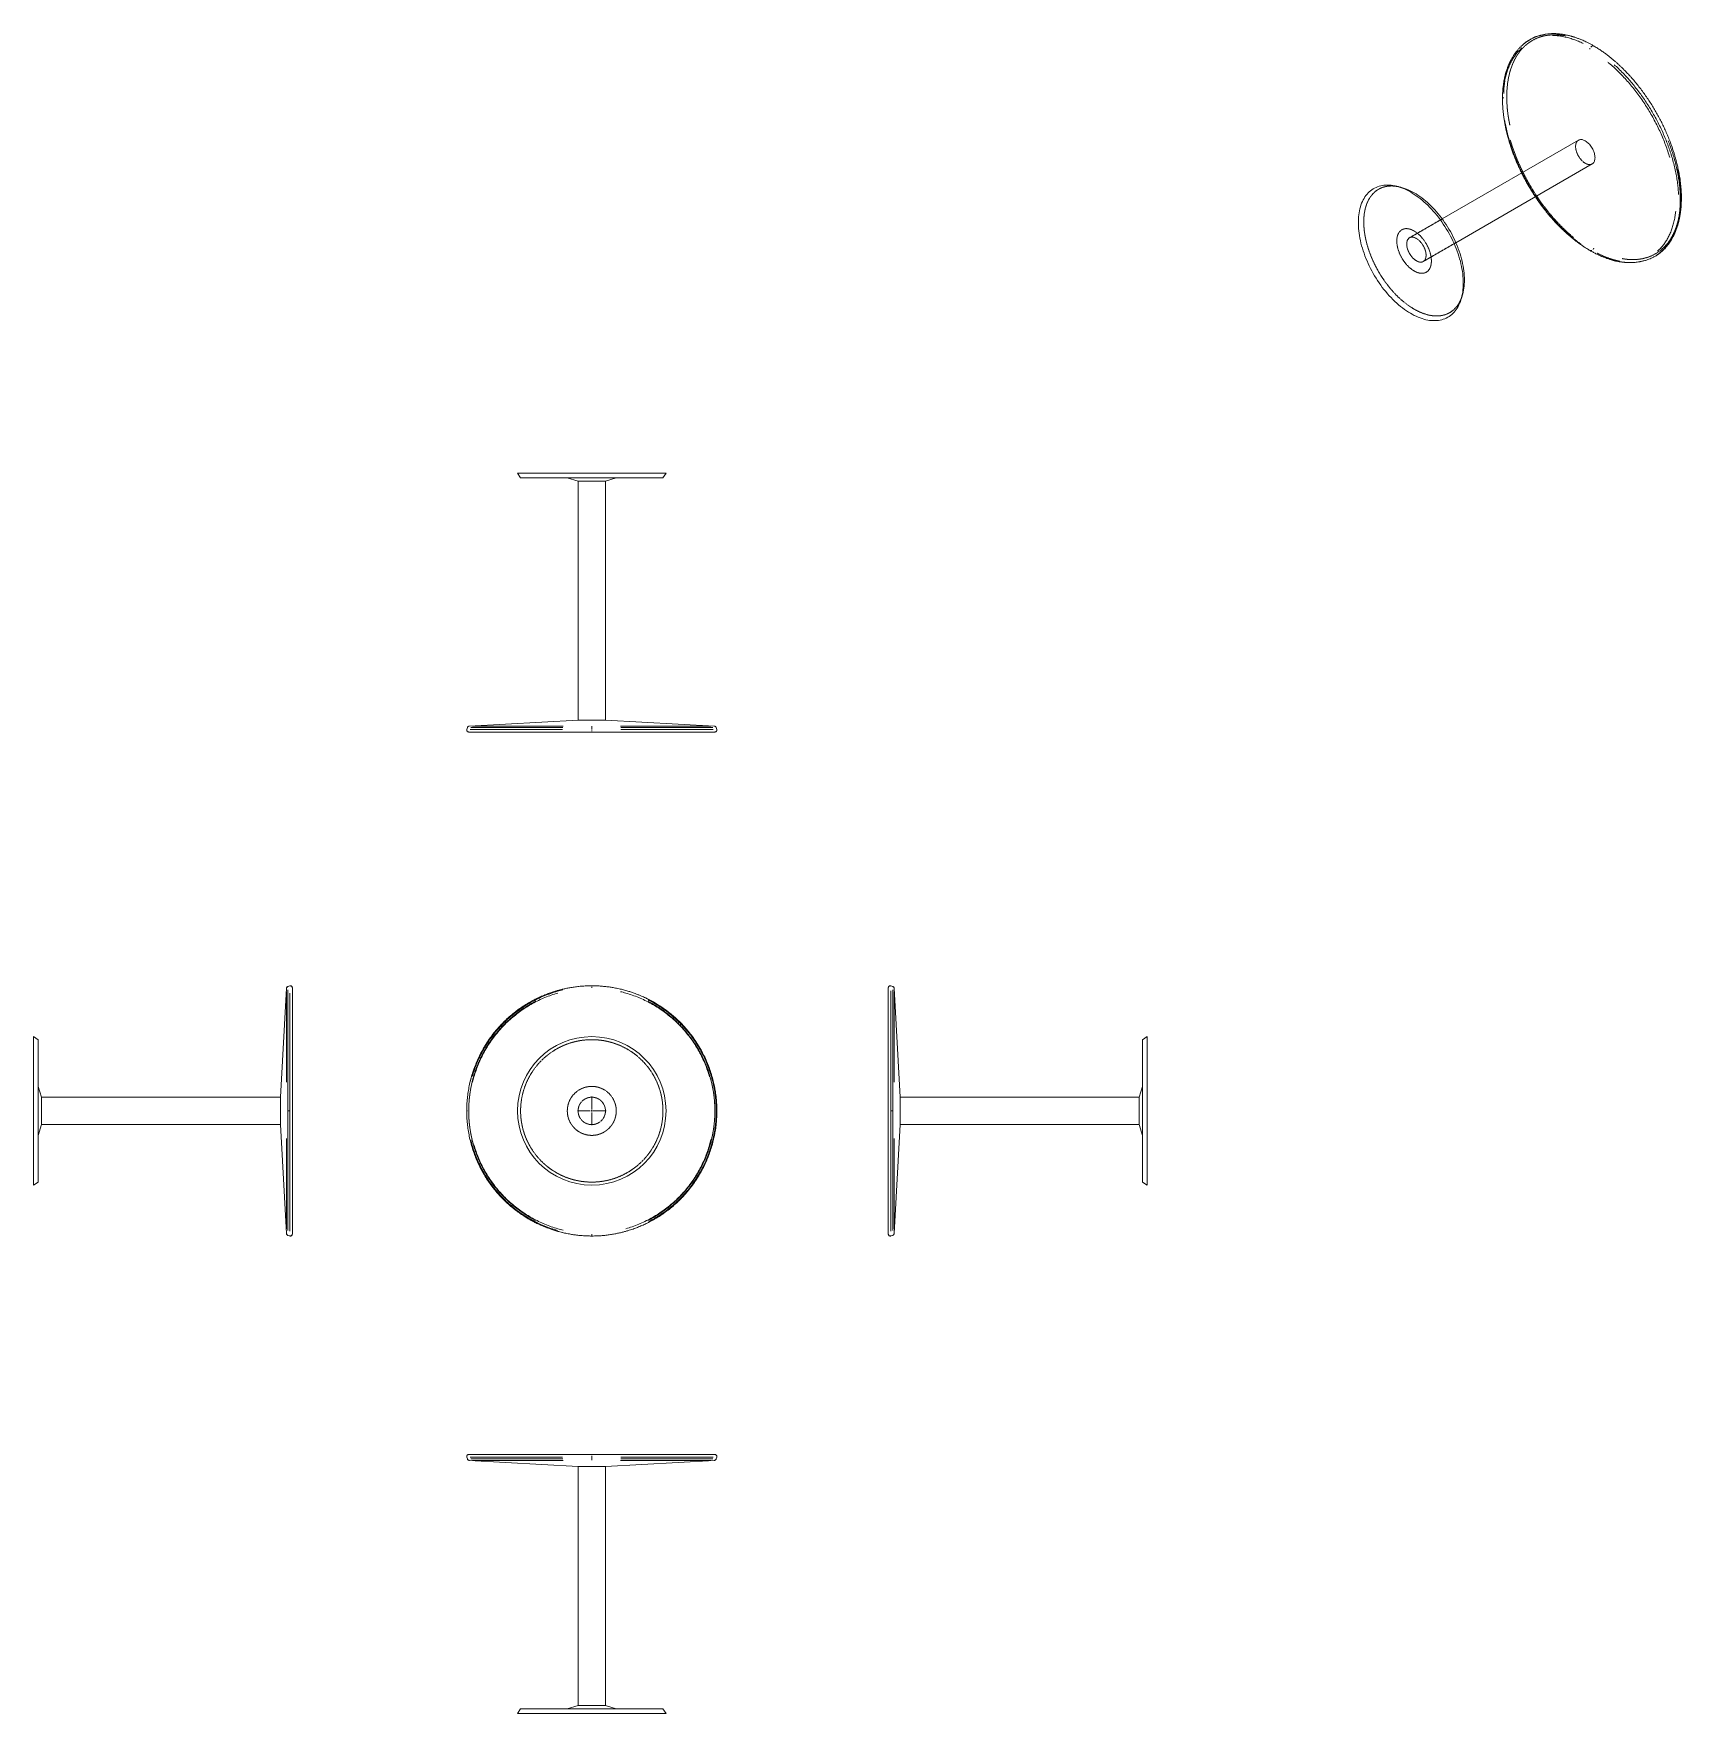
# Model space of a CAD drawing. Header units: millimetres. Extents: x 2373 to 7923, y 1512 to 7166.
import ezdxf

# ---------------------------------------------------------------- set-up
doc = ezdxf.new("R2010")
doc.units = ezdxf.units.MM
doc.linetypes.add('HIDDEN', pattern=[1.905, 1.27, -0.635])

# ---------------------------------------------------------------- blocks, each defined once
blk = doc.blocks.new('SW_CENTERMARKSYMBOL_0')
at = {"color": 0, "linetype": 'Continuous', "lineweight": 0}
for p, q in [((-5, 0), (-48.6, 0)), ((0, 0), (-2.5, 0)), ((0, 5), (0, 48.6)), ((0, 0), (0, 2.5)), ((0, 0), (0, -2.5)), ((0, 0), (2.5, 0)), ((5, 0), (48.6, 0)), ((0, -5), (0, -48.6))]:
    blk.add_line(p, q, dxfattribs=at)

msp = doc.modelspace()

# ---------------------------------------------------------------- linework, layer by layer
at = {"color": 7, "linetype": 'HIDDEN', "lineweight": 0}
for p, q in [((7365, 7103.2), (7358.7, 7094.5)), ((7323.2, 6951.8), (7321.2, 6949.5)), ((7116.9, 6542.6), (7007, 6479.2)), ((7053.2, 6399.3), (7163, 6462.7)), ((7616.7, 6436), (7615.7, 6435.9)), ((7617.6, 6436.1), (7620.6, 6436.7)), ((7771.4, 6397.1), (7769.4, 6396.8)), ((7778.3, 6398.1), (7778.5, 6398.1)), ((7778.5, 6398.1), (7779.2, 6398.2)), ((4253.2, 4824.6), (4253.2, 4830.1)), ((3242.1, 3960), (3242.6, 3959.5)), ((5260.5, 3960.4), (5260.5, 3961)), ((5266.6, 3959), (5266.6, 3958.5)), ((3235.8, 3540.1), (3230.2, 3540.1)), ((4253.2, 2368.7), (4253.2, 2374.3))]:
    msp.add_line(p, q, dxfattribs=at)
at = {"color": 7, "linetype": 'Continuous', "lineweight": 15}
for p, q in [((7365.4, 7103.8), (7365.3, 7103.7)), ((7368.5, 7107.9), (7365.4, 7103.8)), ((7368.6, 7107.8), (7369, 7108.5)), ((7575.8, 6807.6), (7116.9, 6542.6)), ((7163, 6462.7), (7622, 6727.6)), ((6972.4, 6650.6), (6959.2, 6653.5)), ((7773.2, 6397.3), (7771.6, 6397.1)), ((7771.6, 6397), (7773.3, 6397.2)), ((7773.3, 6397.2), (7778.4, 6397.9)), ((7180.2, 6270.7), (7184.3, 6283.5)), ((4003.2, 5686.9), (4013.5, 5671.3)), ((4003.2, 5686.9), (4503.2, 5686.9)), ((4013.5, 5671.3), (4492.9, 5671.3)), ((4170.8, 5671.3), (4207.1, 5660.3)), ((4207.1, 5660.3), (4207.1, 4855.9)), ((4207.1, 5660.3), (4299.4, 5660.3)), ((4299.4, 5660.3), (4335.7, 5671.3)), ((4299.4, 4855.9), (4299.4, 5660.3)), ((4492.9, 5671.3), (4503.2, 5686.9)), ((3832.3, 4824.3), (3834.3, 4830.4)), ((4207.1, 4855.9), (3840.3, 4835.1)), ((4207.1, 4855.9), (4299.4, 4855.9)), ((4666.1, 4835.1), (4299.4, 4855.9)), ((4674.1, 4824.3), (4672.2, 4830.4)), ((3236.1, 3961), (3229.9, 3959)), ((3236.1, 3960.4), (3236.1, 3961)), ((5260.5, 3961), (5266.6, 3959)), ((3225.3, 3953), (3204.4, 3586.2)), ((5292.1, 3586.2), (5271.3, 3953)), ((2389, 3779.8), (2373.5, 3790.1)), ((2373.5, 3540.1), (2373.5, 3790.1)), ((6123.1, 3790.1), (6107.5, 3779.8)), ((6123.1, 3790.1), (6123.1, 3290.1)), ((2389, 3540.1), (2389, 3779.8)), ((6107.5, 3779.8), (6107.5, 3300.4)), ((2400, 3586.2), (2389, 3622.5)), ((6107.5, 3622.5), (6096.6, 3586.2)), ((3204.4, 3586.2), (2400, 3586.2)), ((2400, 3540.1), (2400, 3586.2)), ((3204.4, 3493.9), (3204.4, 3586.2)), ((6096.6, 3586.2), (5292.1, 3586.2)), ((5292.1, 3586.2), (5292.1, 3540.1)), ((6096.6, 3586.2), (6096.6, 3493.9)), ((2373.5, 3290.1), (2373.5, 3540.1)), ((2389, 3300.4), (2389, 3540.1)), ((2400, 3493.9), (2400, 3540.1)), ((5292.1, 3540.1), (5292.1, 3493.9)), ((2389, 3457.7), (2400, 3493.9)), ((2400, 3493.9), (3204.4, 3493.9)), ((3204.4, 3493.9), (3225.3, 3127.2)), ((5271.3, 3127.2), (5292.1, 3493.9)), ((5292.1, 3493.9), (6096.6, 3493.9)), ((6096.6, 3493.9), (6107.5, 3457.7)), ((2373.5, 3290.1), (2389, 3300.4)), ((6107.5, 3300.4), (6123.1, 3290.1)), ((3225.3, 3127.8), (3225.3, 3127.2)), ((3229.9, 3121.7), (3229.9, 3121.2)), ((3229.9, 3121.2), (3236.1, 3119.2)), ((3236.1, 3119.2), (3236.1, 3119.7)), ((5266.6, 3121.2), (5260.5, 3119.2)), ((5260.5, 3119.2), (5260.5, 3119.8)), ((5266.6, 3121.7), (5266.6, 3121.2)), ((5271.3, 3127.2), (5271.3, 3127.8)), ((3832.3, 2374.5), (3834.3, 2368.4)), ((3840.3, 2363.7), (4207.1, 2342.9)), ((4207.1, 2342.9), (4207.1, 1538.5)), ((4299.4, 2342.9), (4207.1, 2342.9)), ((4299.4, 2342.9), (4666.1, 2363.7)), ((4299.4, 1538.5), (4299.4, 2342.9)), ((4672.2, 2368.4), (4674.1, 2374.5)), ((4013.5, 1527.5), (4003.2, 1511.9)), ((4492.9, 1527.5), (4013.5, 1527.5)), ((4207.1, 1538.5), (4170.8, 1527.5)), ((4299.4, 1538.5), (4207.1, 1538.5)), ((4335.7, 1527.5), (4299.4, 1538.5)), ((4503.2, 1511.9), (4492.9, 1527.5)), ((4503.2, 1511.9), (4003.2, 1511.9))]:
    msp.add_line(p, q, dxfattribs=at)
at = {"color": 8, "linetype": 'Continuous', "lineweight": 15}
for p, q in [((7620.7, 7123.7), (7617.5, 7120.6)), ((4253.2, 4830.1), (4253.2, 4824.6)), ((4253.2, 3960.9), (4253.2, 3959.1)), ((3832.4, 3540.1), (3834.2, 3540.1)), ((5260.8, 3540.1), (5266.4, 3540.1)), ((4253.2, 3121.1), (4253.2, 3119.3)), ((4253.2, 2374.3), (4253.2, 2368.7))]:
    msp.add_line(p, q, dxfattribs=at)
at = {"color": 7, "linetype": 'HIDDEN', "lineweight": 0, "flags": 128}
for points in [[(7575.8, 6807.6), (7575.8, 6807.6), (7573.9, 6806.3), (7572.2, 6804.7), (7570.7, 6802.8), (7569.3, 6800.6), (7568.3, 6798.2), (7567.4, 6795.6), (7566.8, 6792.7), (7566.4, 6789.7), (7566.3, 6786.4)], [(7566.3, 6786.4), (7566.4, 6783.1), (7566.8, 6779.6), (7567.4, 6776.1), (7568.3, 6772.4), (7569.3, 6768.8), (7570.7, 6765.1), (7572.2, 6761.4), (7573.9, 6757.8), (7575.8, 6754.3), (7577.9, 6750.9), (7580.2, 6747.5), (7582.6, 6744.4), (7585.1, 6741.4), (7587.8, 6738.6), (7590.5, 6736.1), (7593.3, 6733.8), (7596.1, 6731.7), (7598.9, 6729.9), (7601.8, 6728.4), (7604.6, 6727.2), (7607.4, 6726.3), (7610.1, 6725.8), (7612.7, 6725.5), (7615.2, 6725.6), (7617.6, 6725.9), (7619.9, 6726.6), (7622, 6727.6)], [(6972.4, 6650.6), (6971.2, 6650.9), (6965.1, 6652), (6959, 6652.9), (6953, 6653.4), (6947.1, 6653.6), (6941.4, 6653.4), (6935.7, 6653), (6930.2, 6652.2), (6924.8, 6651.1), (6919.6, 6649.7), (6914.5, 6648), (6909.6, 6646), (6904.8, 6643.6), (6900.2, 6641), (6895.8, 6638), (6891.6, 6634.8), (6887.6, 6631.2), (6883.7, 6627.4), (6880.1, 6623.3), (6876.7, 6618.9), (6873.5, 6614.2), (6870.5, 6609.3), (6867.7, 6604.1), (6865.1, 6598.7), (6862.8, 6593), (6860.8, 6587.1), (6858.9, 6581), (6857.3, 6574.6), (6856, 6568.1), (6854.8, 6561.3), (6854, 6554.4), (6853.4, 6547.3), (6853, 6540), (6852.9, 6532.6), (6853, 6525), (6853.4, 6517.3), (6854, 6509.5), (6854.8, 6501.6), (6856, 6493.6), (6857.3, 6485.4), (6858.9, 6477.2), (6860.8, 6469), (6862.8, 6460.7), (6865.1, 6452.3), (6867.7, 6444), (6870.5, 6435.6), (6873.5, 6427.2), (6876.7, 6418.8), (6880.1, 6410.5), (6883.7, 6402.2), (6887.6, 6393.9), (6891.6, 6385.7), (6895.8, 6377.6), (6900.2, 6369.5), (6904.8, 6361.6), (6909.6, 6353.7), (6914.5, 6346), (6919.6, 6338.4), (6924.8, 6331), (6930.2, 6323.7), (6935.7, 6316.5), (6941.4, 6309.6), (6947.1, 6302.8), (6953, 6296.2), (6959, 6289.8), (6965.1, 6283.6), (6971.2, 6277.7), (6977.4, 6272), (6983.7, 6266.5), (6990.1, 6261.3), (6996.5, 6256.3), (7002.9, 6251.6), (7009.4, 6247.1), (7015.9, 6242.9), (7022.3, 6239), (7028.8, 6235.4), (7035.3, 6232.1), (7041.8, 6229.1), (7048.2, 6226.4), (7054.6, 6224), (7061, 6221.9), (7067.3, 6220.1), (7073.5, 6218.6), (7079.6, 6217.5), (7085.7, 6216.7), (7091.7, 6216.1), (7097.6, 6216), (7103.3, 6216.1), (7109, 6216.5), (7114.5, 6217.3), (7119.9, 6218.4), (7125.1, 6219.8), (7130.2, 6221.5), (7135.1, 6223.5), (7139.9, 6225.9), (7144.5, 6228.5), (7148.9, 6231.5), (7153.1, 6234.8), (7157.1, 6238.3), (7161, 6242.1), (7164.6, 6246.2), (7168, 6250.6), (7171.2, 6255.3), (7174.2, 6260.2), (7177, 6265.4), (7179.5, 6270.8), (7181.9, 6276.5), (7183.9, 6282.4), (7184.3, 6283.5)], [(7022.3, 6367.5), (7026.2, 6365.4), (7030, 6363.6), (7033.7, 6362.2), (7037.4, 6361.1), (7041.1, 6360.2), (7044.7, 6359.7), (7048.1, 6359.5), (7051.5, 6359.7), (7054.7, 6360.1), (7057.8, 6360.9), (7060.8, 6362), (7063.6, 6363.4), (7066.2, 6365.1), (7068.6, 6367.1), (7070.8, 6369.4), (7072.8, 6372), (7074.6, 6374.8), (7076.2, 6377.9), (7077.5, 6381.3), (7078.6, 6384.8), (7079.5, 6388.6), (7080.1, 6392.6), (7080.5, 6396.8), (7080.6, 6401.1), (7080.5, 6405.6), (7080.1, 6410.2), (7079.5, 6414.9), (7078.6, 6419.7), (7077.5, 6424.5), (7076.2, 6429.4), (7074.6, 6434.4), (7072.8, 6439.3), (7070.8, 6444.2), (7068.6, 6449), (7066.2, 6453.8), (7063.6, 6458.6), (7060.8, 6463.2), (7057.8, 6467.7), (7054.7, 6472), (7051.5, 6476.2), (7048.1, 6480.2), (7044.7, 6484.1), (7041.1, 6487.7), (7037.4, 6491.1), (7033.7, 6494.2), (7030, 6497.1), (7026.2, 6499.7), (7022.3, 6502.1), (7018.5, 6504.1), (7014.7, 6505.9), (7011, 6507.3), (7007.3, 6508.5), (7003.6, 6509.3), (7000, 6509.8), (6996.6, 6510), (6993.2, 6509.9), (6990, 6509.4), (6986.9, 6508.6), (6983.9, 6507.5), (6981.1, 6506.1), (6978.5, 6504.4), (6976.1, 6502.4), (6973.9, 6500.1), (6971.9, 6497.5), (6970.1, 6494.7), (6968.5, 6491.6), (6967.2, 6488.2), (6966.1, 6484.7), (6965.2, 6480.9), (6964.6, 6476.9), (6964.2, 6472.7), (6964.1, 6468.4), (6964.2, 6463.9), (6964.6, 6459.3), (6965.2, 6454.6), (6966.1, 6449.8), (6967.2, 6445), (6968.5, 6440.1), (6970.1, 6435.2), (6971.9, 6430.2), (6973.9, 6425.3), (6976.1, 6420.5), (6978.5, 6415.7), (6981.1, 6411), (6983.9, 6406.3), (6986.9, 6401.9), (6990, 6397.5), (6993.2, 6393.3), (6996.6, 6389.3), (7000, 6385.5), (7003.6, 6381.9), (7007.3, 6378.5), (7011, 6375.3), (7014.7, 6372.4), (7018.5, 6369.8), (7022.3, 6367.5)], [(7062.7, 6420.4), (7062.6, 6423.8), (7062.2, 6427.2), (7061.6, 6430.8), (7060.8, 6434.4), (7059.7, 6438.1), (7058.4, 6441.8), (7056.8, 6445.4), (7055.1, 6449), (7053.2, 6452.6), (7051.1, 6456), (7048.8, 6459.3), (7046.4, 6462.5), (7043.9, 6465.4), (7041.3, 6468.2), (7038.6, 6470.8), (7035.8, 6473.1), (7033, 6475.1), (7030.1, 6476.9), (7027.3, 6478.4), (7024.4, 6479.6), (7021.7, 6480.5), (7019, 6481.1), (7016.3, 6481.4), (7013.8, 6481.3), (7011.4, 6480.9), (7009.1, 6480.2), (7007, 6479.2), (7005.1, 6477.9), (7003.4, 6476.3), (7001.9, 6474.4), (7000.5, 6472.2), (6999.4, 6469.8), (6998.6, 6467.2), (6998, 6464.3), (6997.6, 6461.3), (6997.5, 6458.1), (6997.6, 6454.7), (6998, 6451.3), (6998.6, 6447.7), (6999.4, 6444.1), (7000.5, 6440.4), (7001.9, 6436.7), (7003.4, 6433.1), (7005.1, 6429.5), (7007, 6425.9), (7009.1, 6422.5), (7011.4, 6419.2), (7013.8, 6416), (7016.3, 6413.1), (7019, 6410.3), (7021.7, 6407.7), (7024.4, 6405.4), (7027.3, 6403.3), (7030.1, 6401.6), (7033, 6400.1), (7035.8, 6398.9), (7038.6, 6398), (7041.3, 6397.4), (7043.9, 6397.1), (7046.4, 6397.2), (7048.8, 6397.6), (7051.1, 6398.3), (7053.2, 6399.3), (7055.1, 6400.6), (7056.8, 6402.2), (7058.4, 6404.1), (7059.7, 6406.2), (7060.8, 6408.7), (7061.6, 6411.3), (7062.2, 6414.1), (7062.6, 6417.2), (7062.7, 6420.4)]]:
    msp.add_lwpolyline(points, dxfattribs=at)
at = {"color": 7, "linetype": 'Continuous', "lineweight": 15, "flags": 128}
for points in [[(7622, 6727.6), (7622, 6727.6), (7623.9, 6729), (7625.7, 6730.6), (7627.2, 6732.5), (7628.5, 6734.6), (7629.6, 6737), (7630.4, 6739.7), (7631.1, 6742.5), (7631.4, 6745.6), (7631.6, 6748.8), (7631.4, 6752.1), (7631.1, 6755.6), (7630.4, 6759.2), (7629.6, 6762.8), (7628.5, 6766.5), (7627.2, 6770.1), (7625.7, 6773.8), (7623.9, 6777.4), (7622, 6780.9), (7619.9, 6784.4), (7617.6, 6787.7), (7615.2, 6790.8), (7612.7, 6793.8), (7610.1, 6796.6), (7607.4, 6799.1), (7604.6, 6801.4), (7601.8, 6803.5), (7598.9, 6805.3), (7596.1, 6806.8), (7593.3, 6808), (7590.5, 6808.9), (7587.8, 6809.5), (7585.1, 6809.7), (7582.6, 6809.7), (7580.2, 6809.3), (7577.9, 6808.6), (7575.8, 6807.6)], [(7188.1, 6326.3), (7188, 6334.1), (7187.6, 6342), (7187, 6350), (7186.1, 6358.1), (7185, 6366.3), (7183.6, 6374.6), (7182, 6383), (7180.1, 6391.5), (7178.1, 6400), (7175.7, 6408.5), (7173.2, 6417.1), (7170.4, 6425.6), (7167.4, 6434.2), (7164.1, 6442.8), (7160.7, 6451.4), (7157, 6459.9), (7153.2, 6468.4), (7149.1, 6476.8), (7144.8, 6485.1), (7140.4, 6493.4), (7135.7, 6501.6), (7130.9, 6509.7), (7125.9, 6517.6), (7120.8, 6525.5), (7115.5, 6533.2), (7110.1, 6540.7), (7104.5, 6548.1), (7098.7, 6555.3), (7092.9, 6562.4), (7087, 6569.2), (7080.9, 6575.9), (7074.7, 6582.3), (7068.5, 6588.6), (7062.1, 6594.6), (7055.7, 6600.3), (7049.3, 6605.9), (7042.7, 6611.1), (7036.2, 6616.1), (7029.6, 6620.9), (7023, 6625.4), (7016.3, 6629.6), (7009.7, 6633.5), (7003, 6637.1), (6996.4, 6640.4), (6989.8, 6643.4), (6983.2, 6646.2), (6976.6, 6648.6), (6970.1, 6650.7), (6963.7, 6652.5), (6957.3, 6653.9), (6951, 6655.1), (6944.8, 6655.9), (6938.7, 6656.4), (6932.7, 6656.6), (6926.8, 6656.5), (6921, 6656), (6915.4, 6655.2), (6909.9, 6654.1), (6904.5, 6652.7), (6899.3, 6651), (6894.2, 6648.9), (6889.3, 6646.5), (6884.6, 6643.9), (6880, 6640.9), (6875.7, 6637.6), (6871.5, 6634), (6867.5, 6630.1), (6863.8, 6626), (6860.2, 6621.6), (6856.9, 6616.8), (6853.7, 6611.9), (6850.8, 6606.6), (6848.2, 6601.1), (6845.7, 6595.4), (6843.5, 6589.4), (6841.5, 6583.2), (6839.8, 6576.8), (6838.3, 6570.2), (6837.1, 6563.4), (6836.1, 6556.4), (6835.3, 6549.2), (6834.8, 6541.8), (6834.6, 6534.3), (6834.6, 6526.6), (6834.8, 6518.8), (6835.3, 6510.8), (6836.1, 6502.8), (6837.1, 6494.6), (6838.3, 6486.3), (6839.8, 6478), (6841.5, 6469.6), (6843.5, 6461.1), (6845.7, 6452.6), (6848.2, 6444), (6850.8, 6435.4), (6853.7, 6426.9), (6856.9, 6418.3), (6860.2, 6409.7), (6863.8, 6401.2), (6867.5, 6392.7), (6871.5, 6384.2), (6875.7, 6375.8), (6880, 6367.5), (6884.6, 6359.3), (6889.3, 6351.1), (6894.2, 6343.1), (6899.3, 6335.2), (6904.5, 6327.4), (6909.9, 6319.8), (6915.4, 6312.3), (6921, 6305), (6926.8, 6297.9), (6932.7, 6291), (6938.7, 6284.2), (6944.8, 6277.6), (6951, 6271.3), (6957.3, 6265.2), (6963.7, 6259.3), (6970.1, 6253.7), (6976.6, 6248.3), (6983.2, 6243.1), (6989.8, 6238.2), (6996.4, 6233.6), (7003, 6229.3), (7009.7, 6225.2), (7016.3, 6221.5), (7023, 6218), (7029.6, 6214.8), (7036.2, 6211.9), (7042.7, 6209.4), (7049.3, 6207.1), (7055.7, 6205.2), (7062.1, 6203.5), (7068.5, 6202.2), (7074.7, 6201.2), (7080.9, 6200.6), (7087, 6200.2), (7092.9, 6200.2), (7098.7, 6200.5), (7104.5, 6201.1), (7110.1, 6202.1), (7115.5, 6203.3), (7120.8, 6204.9), (7125.9, 6206.8), (7130.9, 6209), (7135.7, 6211.6), (7140.4, 6214.4), (7144.8, 6217.5), (7149.1, 6221), (7153.2, 6224.7), (7157, 6228.7), (7160.7, 6233), (7164.1, 6237.6), (7167.4, 6242.4), (7170.4, 6247.5), (7173.2, 6252.9), (7175.7, 6258.5), (7178.1, 6264.3), (7180.1, 6270.4), (7182, 6276.7), (7183.6, 6283.2), (7185, 6290), (7186.1, 6296.9), (7187, 6304), (7187.6, 6311.3), (7188, 6318.7), (7188.1, 6326.3)], [(7191.8, 6336.9), (7191.7, 6344.5), (7191.3, 6352.2), (7190.7, 6360), (7189.9, 6367.9), (7188.7, 6376), (7187.4, 6384.1), (7185.8, 6392.3), (7183.9, 6400.5), (7181.9, 6408.8), (7179.5, 6417.2), (7177, 6425.5), (7174.2, 6433.9), (7171.2, 6442.3), (7168, 6450.7), (7164.6, 6459), (7161, 6467.3), (7157.1, 6475.6), (7153.1, 6483.8), (7148.9, 6491.9), (7144.5, 6500), (7139.9, 6507.9), (7135.1, 6515.8), (7130.2, 6523.5), (7125.1, 6531.1), (7119.9, 6538.6), (7114.5, 6545.9), (7109, 6553), (7103.3, 6560), (7097.6, 6566.7), (7091.7, 6573.3), (7085.7, 6579.7), (7079.6, 6585.9), (7073.5, 6591.8), (7067.3, 6597.6), (7061, 6603), (7054.6, 6608.3), (7048.2, 6613.2), (7041.8, 6618), (7035.3, 6622.4), (7028.8, 6626.6), (7022.3, 6630.5), (7015.9, 6634.1), (7009.4, 6637.4), (7002.9, 6640.4), (6996.5, 6643.1), (6990.1, 6645.5), (6983.7, 6647.6), (6977.4, 6649.4), (6972.4, 6650.6)]]:
    msp.add_lwpolyline(points, dxfattribs=at)
at = {"color": 7, "linetype": 'Continuous', "lineweight": 15}
msp.add_circle((4253.2, 3540.1), 250, dxfattribs=at)
at = {"color": 7, "linetype": 'HIDDEN', "lineweight": 0}
for radius in [239.7, 82.4, 46.1]:
    msp.add_circle((4253.2, 3540.1), radius, dxfattribs=at)
at = {"color": 7, "linetype": 'Continuous', "lineweight": 15}
msp.add_arc((7014.5, 6334.7), 177.3, 343.2179, 0.7007, dxfattribs=at)
at = {"color": 7, "linetype": 'HIDDEN', "lineweight": 0}
for points, knots in [([(7532.4, 7159), (7528.7, 7159.7), (7520.9, 7161.1), (7509.9, 7162.1), (7499.3, 7162.6), (7488.9, 7162.4), (7478.4, 7161.7), (7467.6, 7160.2), (7457.3, 7158), (7447.4, 7155.2), (7438.1, 7151.8), (7429, 7147.8), (7421.9, 7144.1), (7415.2, 7140.1), (7409.3, 7136.1), (7402.9, 7131.3), (7397.4, 7126.6), (7392.3, 7121.8), (7387.1, 7116.6), (7382.6, 7111.5), (7378.8, 7106.8), (7375.7, 7102.7), (7372.8, 7098.6), (7369.9, 7094.3), (7367.3, 7090.1), (7365, 7086.2), (7362.9, 7082.4), (7360.9, 7078.6), (7358.9, 7074.6), (7356.8, 7070.2), (7354.6, 7065.2), (7352.4, 7059.7), (7350.2, 7053.8), (7348.3, 7048.2), (7346.3, 7042), (7344.4, 7035.3), (7342.6, 7027.9), (7340.9, 7020.3), (7339.4, 7012.7), (7338, 7004.4), (7336.8, 6995.5), (7335.8, 6985.5), (7335, 6975.2), (7334.5, 6964.4), (7334.4, 6951.3), (7334.7, 6935.6), (7335.9, 6917.2), (7337.9, 6898.1), (7340.8, 6878.4), (7343.4, 6865.1), (7344.7, 6858.4)], [0, 0, 0, 0, 0.026962, 0.055671, 0.081002, 0.106689, 0.134635, 0.162963, 0.193116, 0.219657, 0.246442, 0.274491, 0.301953, 0.313275, 0.339372, 0.360819, 0.380234, 0.398226, 0.4186, 0.439759, 0.453178, 0.466595, 0.479925, 0.493067, 0.506209, 0.517926, 0.528225, 0.538525, 0.550135, 0.561986, 0.573833, 0.590127, 0.604678, 0.618367, 0.632105, 0.649299, 0.666185, 0.683704, 0.701218, 0.716587, 0.73801, 0.758116, 0.779608, 0.801449, 0.823385, 0.857588, 0.892229, 0.928079, 0.964015, 1, 1, 1, 1]), ([(7389.2, 7129.6), (7387.2, 7127.8), (7382.5, 7123.7), (7375.8, 7116.7), (7371.2, 7111.1), (7369, 7108.5)], [0, 0, 0, 0, 0.279319, 0.658673, 1, 1, 1, 1]), ([(7626.4, 7125.4), (7626.4, 7125.4), (7626.7, 7125.3), (7626.9, 7125), (7627.1, 7124.6)], [0, 0, 0, 0, 0.008969, 1, 1, 1, 1]), ([(7352.6, 7084.7), (7351.7, 7083.3), (7348.3, 7077.7), (7343.1, 7067.1), (7339.3, 7057.3), (7337.4, 7052.4)], [0, 0, 0, 0, 0.141789, 0.570894, 1, 1, 1, 1]), ([(7324, 6964.3), (7324, 6966.6), (7324.2, 6975.3), (7325.4, 6989.8), (7327, 7001.6), (7327.9, 7007.5)], [0, 0, 0, 0, 0.156756, 0.578378, 1, 1, 1, 1]), ([(7327.3, 6873.9), (7327.6, 6872.1), (7328.9, 6863.5), (7332.2, 6847.7), (7337.2, 6826.5), (7343.1, 6805.1), (7349.9, 6783.7), (7357.6, 6762.2), (7366, 6740.8), (7375.2, 6719.5), (7385.2, 6698.4), (7396, 6677.5), (7407.4, 6657), (7419.5, 6636.8), (7432.2, 6617.1), (7445.4, 6597.9), (7459.3, 6579.3), (7473.6, 6561.3), (7488.3, 6543.9), (7498.5, 6532.9), (7503.6, 6527.4)], [0, 0, 0, 0, 0.014785, 0.072739, 0.130693, 0.188646, 0.2466, 0.304554, 0.362508, 0.420462, 0.478416, 0.536369, 0.594323, 0.652277, 0.710231, 0.768185, 0.826139, 0.884092, 0.942046, 1, 1, 1, 1]), ([(7559.2, 6480.3), (7557.8, 6481.4), (7551, 6486.9), (7538.9, 6497.7), (7522.9, 6512.7), (7507.3, 6528.6), (7492.1, 6545.3), (7477.3, 6562.7), (7462.9, 6580.8), (7449, 6599.6), (7435.6, 6618.9), (7422.9, 6638.7), (7410.7, 6658.9), (7399.3, 6679.6), (7388.5, 6700.5), (7378.4, 6721.7), (7369.2, 6743.1), (7360.7, 6764.6), (7353, 6786.2), (7348.5, 6800.6), (7346.3, 6807.7)], [0, 0, 0, 0, 0.014785, 0.072739, 0.130693, 0.188646, 0.2466, 0.304554, 0.362508, 0.420462, 0.478416, 0.536369, 0.594323, 0.652277, 0.710231, 0.768185, 0.826139, 0.884092, 0.942046, 1, 1, 1, 1]), ([(7384.5, 6697.1), (7386.8, 6692.6), (7391.7, 6682.8), (7399.7, 6667.9), (7408.4, 6652.7), (7417.4, 6637.8), (7424.8, 6626), (7429.4, 6619.2), (7430.7, 6617.2)], [0, 0, 0, 0, 0.164384, 0.358443, 0.547872, 0.73286, 0.921544, 1, 1, 1, 1]), ([(7424.3, 6629.1), (7422.5, 6631.7), (7416.6, 6640.8), (7407.1, 6656.8), (7399.7, 6670.4), (7396, 6677.1)], [0, 0, 0, 0, 0.170361, 0.585181, 1, 1, 1, 1]), ([(7722.6, 6409.1), (7724.6, 6408.8), (7728.8, 6408), (7735.6, 6407.1), (7742.9, 6406.3), (7750.3, 6405.9), (7757.4, 6405.7), (7764.6, 6405.8), (7772.3, 6406.2), (7780, 6407), (7786.8, 6408), (7792.5, 6409.1), (7797.1, 6410.2), (7801.5, 6411.3), (7805.8, 6412.6), (7810.1, 6413.9), (7815.4, 6415.9), (7821.5, 6418.4), (7828.3, 6421.6), (7833.8, 6424.6), (7839.9, 6428.2), (7845.8, 6432.2), (7852.3, 6437.1), (7857.6, 6441.6), (7862.8, 6446.4), (7867.9, 6451.6), (7872.8, 6457.2), (7877.3, 6462.8), (7881.3, 6468.3), (7885.1, 6474), (7888.6, 6479.5), (7891.7, 6485), (7894.5, 6490.3), (7897.1, 6495.7), (7900.3, 6502.7), (7903.5, 6510.7), (7906.8, 6520), (7909.7, 6529.5), (7912.4, 6539.9), (7914.8, 6551.1), (7916.7, 6561.6), (7918, 6571), (7918.9, 6579.4), (7919.6, 6587.8), (7920.2, 6596.6), (7920.5, 6605.7), (7920.7, 6617.6), (7920.3, 6632.2), (7919.2, 6649.9), (7917.2, 6669), (7914.3, 6689.1), (7911.6, 6703.2), (7910.3, 6709.9)], [0, 0, 0, 0, 0.014054, 0.030359, 0.049479, 0.06802, 0.084783, 0.10321, 0.123296, 0.14385, 0.164558, 0.177402, 0.190246, 0.202796, 0.214712, 0.226624, 0.23965, 0.261086, 0.281709, 0.301973, 0.313294, 0.340548, 0.361292, 0.380251, 0.398242, 0.418617, 0.439778, 0.457749, 0.475717, 0.493318, 0.51092, 0.525914, 0.5409, 0.555885, 0.570876, 0.596397, 0.618283, 0.64005, 0.665521, 0.691102, 0.715842, 0.734661, 0.751424, 0.768736, 0.786869, 0.805109, 0.823388, 0.857591, 0.889702, 0.924297, 0.964017, 1, 1, 1, 1]), ([(7627.4, 6444.5), (7627.4, 6444.5), (7627.4, 6444), (7627.1, 6443), (7626.5, 6441.5), (7625.9, 6440.6), (7625.6, 6440.1)], [0, 0, 0, 0, 0.012382, 0.325194, 0.657313, 1, 1, 1, 1]), ([(7638.7, 6427.5), (7643.1, 6425.2), (7652.8, 6420.4), (7667.7, 6414.1), (7683.5, 6408.4), (7699.3, 6403.6), (7709.8, 6401.3), (7715.1, 6400.2)], [0, 0, 0, 0, 0.170225, 0.372561, 0.578448, 0.787675, 1, 1, 1, 1]), ([(7738.3, 6396), (7734.2, 6396.3), (7725, 6396.9), (7710.4, 6399.3), (7694.6, 6402.8), (7684, 6406.2), (7678.7, 6407.8)], [0, 0, 0, 0, 0.213363, 0.479185, 0.741507, 1, 1, 1, 1]), ([(3844.1, 4824.3), (3845.6, 4824.3), (3849, 4824.3), (3855.8, 4824.3), (3864.2, 4824.3), (3873.8, 4824.3), (3884.7, 4824.3), (3896.7, 4824.3), (3909.8, 4824.3), (3924, 4824.3), (3939.2, 4824.3), (3955.5, 4824.3), (3972.6, 4824.3), (3990.7, 4824.3), (4009.6, 4824.3), (4029.2, 4824.3), (4049.5, 4824.3), (4070.5, 4824.3), (4092.1, 4824.3), (4114.1, 4824.3), (4129.2, 4824.3), (4136.7, 4824.3)], [0, 0, 0, 0, 0.042553, 0.095745, 0.148936, 0.202128, 0.255319, 0.308511, 0.361702, 0.414894, 0.468085, 0.521277, 0.574468, 0.62766, 0.680851, 0.734043, 0.787234, 0.840426, 0.893617, 0.946809, 1, 1, 1, 1]), ([(4155.5, 4830.4), (4149.4, 4830.4), (4135.7, 4830.4), (4114.8, 4830.4), (4092.8, 4830.4), (4071.4, 4830.4), (4050.5, 4830.4), (4030.2, 4830.4), (4010.7, 4830.4), (3991.9, 4830.4), (3973.9, 4830.4), (3956.9, 4830.4), (3940.7, 4830.4), (3925.5, 4830.4), (3911.4, 4830.4), (3898.3, 4830.4), (3886.4, 4830.4), (3875.6, 4830.4), (3866, 4830.4), (3857.6, 4830.4), (3853, 4830.4), (3850.7, 4830.4)], [0, 0, 0, 0, 0.042553, 0.095745, 0.148936, 0.202128, 0.255319, 0.308511, 0.361702, 0.414894, 0.468085, 0.521277, 0.574468, 0.62766, 0.680851, 0.734043, 0.787234, 0.840426, 0.893617, 0.946809, 1, 1, 1, 1]), ([(3851.9, 4835.1), (3853.3, 4835.1), (3856.7, 4835.1), (3863.3, 4835.1), (3871.6, 4835.1), (3881, 4835.1), (3891.7, 4835.1), (3903.5, 4835.1), (3916.3, 4835.1), (3930.3, 4835.1), (3945.2, 4835.1), (3961.1, 4835.1), (3978, 4835.1), (3995.7, 4835.1), (4014.2, 4835.1), (4033.5, 4835.1), (4053.4, 4835.1), (4074, 4835.1), (4095.2, 4835.1), (4116.8, 4835.1), (4131.6, 4835.1), (4138.9, 4835.1)], [0, 0, 0, 0, 0.0425532, 0.0957447, 0.1489362, 0.2021277, 0.2553191, 0.3085106, 0.3617021, 0.4148936, 0.4680851, 0.5212766, 0.5744681, 0.6276596, 0.6808511, 0.7340426, 0.787234, 0.8404255, 0.893617, 0.9468085, 1, 1, 1, 1]), ([(4253.2, 4834.9), (4253.2, 4834.8), (4253.2, 4834.7), (4253.2, 4834.1), (4253.2, 4833.7)], [0, 0, 0, 0, 0.340769, 1, 1, 1, 1]), ([(4253.2, 4823.3), (4253.2, 4823.1), (4253.2, 4822.5), (4253.2, 4821.3), (4253.2, 4820.3), (4253.2, 4819.8)], [0, 0, 0, 0, 0.105566, 0.539394, 1, 1, 1, 1]), ([(4349.6, 4835.1), (4355.6, 4835.1), (4369.1, 4835.1), (4389.7, 4835.1), (4411.3, 4835.1), (4432.5, 4835.1), (4453.1, 4835.1), (4473, 4835.1), (4492.3, 4835.1), (4510.8, 4835.1), (4528.5, 4835.1), (4545.3, 4835.1), (4561.3, 4835.1), (4576.2, 4835.1), (4590.1, 4835.1), (4603, 4835.1), (4614.8, 4835.1), (4625.4, 4835.1), (4634.9, 4835.1), (4643.2, 4835.1), (4647.7, 4835.1), (4650, 4835.1)], [0, 0, 0, 0, 0.042553, 0.095745, 0.148936, 0.202128, 0.255319, 0.308511, 0.361702, 0.414894, 0.468085, 0.521277, 0.574468, 0.62766, 0.680851, 0.734043, 0.787234, 0.840426, 0.893617, 0.946809, 1, 1, 1, 1]), ([(4351, 4830.4), (4355, 4830.4), (4366.5, 4830.4), (4385.4, 4830.4), (4406.7, 4830.4), (4426.8, 4830.4), (4445.8, 4830.4), (4464.4, 4830.4), (4482.6, 4830.4), (4500.3, 4830.4), (4517.4, 4830.4), (4533.9, 4830.4), (4549.6, 4830.4), (4564.5, 4830.4), (4578.6, 4830.4), (4591.8, 4830.4), (4604, 4830.4), (4615.2, 4830.4), (4625.5, 4830.4), (4634.7, 4830.4), (4643.2, 4830.4), (4651, 4830.4), (4655.4, 4830.4), (4657.5, 4830.4)], [0, 0, 0, 0, 0.027379, 0.079375, 0.132065, 0.178683, 0.225726, 0.27314, 0.320867, 0.368848, 0.417021, 0.465323, 0.513689, 0.562056, 0.610358, 0.658531, 0.706512, 0.754239, 0.801653, 0.848696, 0.895314, 0.948004, 1, 1, 1, 1]), ([(4662.3, 4824.3), (4661.4, 4824.3), (4658.7, 4824.3), (4652.8, 4824.3), (4645.1, 4824.3), (4636.5, 4824.3), (4627.2, 4824.3), (4617, 4824.3), (4605.7, 4824.3), (4593.4, 4824.3), (4580.1, 4824.3), (4566, 4824.3), (4551, 4824.3), (4535.2, 4824.3), (4518.7, 4824.3), (4501.5, 4824.3), (4483.7, 4824.3), (4465.4, 4824.3), (4446.7, 4824.3), (4427.6, 4824.3), (4407.4, 4824.3), (4386, 4824.3), (4370.9, 4824.3), (4363.4, 4824.3)], [0, 0, 0, 0, 0.027372, 0.079369, 0.132059, 0.178677, 0.225721, 0.273135, 0.320863, 0.368844, 0.417017, 0.465319, 0.513686, 0.562053, 0.610355, 0.658529, 0.70651, 0.754237, 0.801652, 0.848695, 0.895314, 0.948004, 1, 1, 1, 1]), ([(3236.1, 3961), (3236.5, 3961.1), (3237, 3961.2), (3238, 3961.3), (3238.5, 3961.3), (3239.6, 3961.2), (3240.1, 3961), (3241.1, 3960.6), (3241.6, 3960.3), (3242.1, 3960)], [0, 0, 0, 0, 0.25, 0.25, 0.5, 0.5, 0.75, 0.75, 1, 1, 1, 1]), ([(4253.2, 3961.1), (4253.2, 3961), (4253.2, 3960.8), (4253.2, 3960.1), (4253.2, 3959.2), (4253.2, 3958.8)], [0, 0, 0, 0, 0.265402, 0.632702, 1, 1, 1, 1]), ([(5271.3, 3952.4), (5271.2, 3953.1), (5271, 3954.4), (5270, 3956.2), (5268.5, 3957.7), (5267.3, 3958.2), (5266.6, 3958.5)], [0, 0, 0, 0, 0.243997, 0.499727, 0.755606, 1, 1, 1, 1]), ([(3225.3, 3636.4), (3225.3, 3642.4), (3225.3, 3655.9), (3225.3, 3676.5), (3225.3, 3698.2), (3225.3, 3719.3), (3225.3, 3739.9), (3225.3, 3759.9), (3225.3, 3779.1), (3225.3, 3797.6), (3225.3, 3815.3), (3225.3, 3832.2), (3225.3, 3848.1), (3225.3, 3863), (3225.3, 3877), (3225.3, 3889.9), (3225.3, 3901.6), (3225.3, 3912.3), (3225.3, 3921.7), (3225.3, 3930), (3225.3, 3934.6), (3225.3, 3936.8)], [0, 0, 0, 0, 0.0425532, 0.0957447, 0.1489362, 0.2021277, 0.2553191, 0.3085106, 0.3617021, 0.4148936, 0.4680851, 0.5212766, 0.5744681, 0.6276596, 0.6808511, 0.7340426, 0.787234, 0.8404255, 0.893617, 0.9468085, 1, 1, 1, 1]), ([(3229.9, 3947.3), (3229.9, 3945.8), (3229.9, 3942.4), (3229.9, 3935.7), (3229.9, 3927.3), (3229.9, 3917.7), (3229.9, 3906.9), (3229.9, 3895), (3229.9, 3881.9), (3229.9, 3867.8), (3229.9, 3852.6), (3229.9, 3836.4), (3229.9, 3819.4), (3229.9, 3801.4), (3229.9, 3782.6), (3229.9, 3763.1), (3229.9, 3742.8), (3229.9, 3721.9), (3229.9, 3700.5), (3229.9, 3678.5), (3229.9, 3663.5), (3229.9, 3656)], [0, 0, 0, 0, 0.042553, 0.095745, 0.148936, 0.202128, 0.255319, 0.308511, 0.361702, 0.414894, 0.468085, 0.521277, 0.574468, 0.62766, 0.680851, 0.734043, 0.787234, 0.840426, 0.893617, 0.946809, 1, 1, 1, 1]), ([(3236.1, 3634.5), (3236.1, 3641.9), (3236.1, 3656.9), (3236.1, 3679.2), (3236.1, 3701.2), (3236.1, 3722.8), (3236.1, 3743.8), (3236.1, 3764.1), (3236.1, 3783.8), (3236.1, 3802.6), (3236.1, 3820.7), (3236.1, 3837.8), (3236.1, 3854.1), (3236.1, 3869.3), (3236.1, 3883.5), (3236.1, 3896.6), (3236.1, 3908.6), (3236.1, 3919.5), (3236.1, 3929.2), (3236.1, 3934.6), (3236.1, 3937.3)], [0, 0, 0, 0, 0.0537667, 0.1094275, 0.1650882, 0.220749, 0.2764098, 0.3320706, 0.3877314, 0.4433922, 0.4990529, 0.5547137, 0.6103745, 0.6660353, 0.7216961, 0.7773569, 0.8330176, 0.8886784, 0.9443392, 1, 1, 1, 1]), ([(4065.1, 3909.3), (4062.6, 3908.1), (4055, 3904.2), (4042.4, 3897), (4027.1, 3887.6), (4012.5, 3877.6), (3998.5, 3867.2), (3985.4, 3856.5), (3972.5, 3845.2), (3962.5, 3835.6), (3953, 3825.9), (3944.7, 3817), (3935.6, 3806.4), (3927.9, 3796.9), (3920.5, 3787.4), (3913.3, 3777.3), (3906.9, 3767.8), (3901.5, 3759.4), (3897.2, 3752.3), (3893, 3745.1), (3889, 3737.9), (3885.3, 3730.9), (3882, 3724.4), (3879, 3718.3), (3876.2, 3712.3), (3873.3, 3705.8), (3870.5, 3699.1), (3867.3, 3691.4), (3864.2, 3683.1), (3861.1, 3674.3), (3858.3, 3666), (3855.6, 3657.2), (3852.9, 3647.6), (3850.3, 3637.2), (3847.9, 3626.6), (3845.8, 3616.4), (3843.9, 3605.2), (3842.2, 3593.5), (3840.7, 3580.5), (3839.6, 3567.3), (3838.9, 3553.7), (3838.6, 3537.5), (3839.1, 3518.6), (3840.8, 3496.9), (3843.7, 3474.9), (3847.8, 3452.9), (3853.2, 3430.9), (3859.8, 3409.1), (3866.8, 3389.7), (3873.9, 3372.8), (3880.6, 3358.3), (3888, 3343.8), (3896.2, 3329.4), (3904.3, 3316.2), (3912.2, 3304.4), (3919.8, 3293.8), (3927.5, 3283.7), (3935.3, 3274), (3943.3, 3264.7), (3951.6, 3255.7), (3960.1, 3247), (3968.9, 3238.4), (3977.9, 3230.2), (3987.1, 3222.3), (3996.1, 3214.9), (4005.5, 3207.7), (4015.5, 3200.5), (4024.4, 3194.4), (4031.6, 3189.8), (4036.9, 3186.5), (4042.2, 3183.3), (4047.6, 3180.2), (4053, 3177.1), (4058.5, 3174.2), (4062.2, 3172.3), (4064.1, 3171.3)], [0, 0, 0, 0, 0.0091165, 0.0282821, 0.047709, 0.0683876, 0.0865895, 0.1049589, 0.1241945, 0.1430279, 0.1507923, 0.1686896, 0.1833976, 0.1967128, 0.2090517, 0.223024, 0.2375346, 0.2467376, 0.2559387, 0.2650806, 0.2740931, 0.2831058, 0.2911417, 0.2982046, 0.3052679, 0.3132302, 0.3213577, 0.3294824, 0.3406565, 0.3506355, 0.3600238, 0.3694451, 0.3812362, 0.3928168, 0.4048311, 0.4168423, 0.4273823, 0.4420744, 0.4558632, 0.4706018, 0.4855804, 0.5006238, 0.5240805, 0.5478371, 0.5724231, 0.5970674, 0.6217461, 0.6469152, 0.6722396, 0.6896662, 0.7070754, 0.7249659, 0.7433213, 0.7616837, 0.775999, 0.7902533, 0.8043011, 0.8179848, 0.8313013, 0.8447297, 0.8581845, 0.8716399, 0.8851027, 0.8985606, 0.911355, 0.923483, 0.9375076, 0.9521616, 0.9589844, 0.9658087, 0.972636, 0.9794613, 0.9862857, 0.9931114, 1, 1, 1, 1]), ([(4441.4, 3170.8), (4443.2, 3171.7), (4448.8, 3174.5), (4457.9, 3179.6), (4469, 3186.1), (4478.5, 3192.1), (4486.5, 3197.5), (4493, 3202), (4499.3, 3206.5), (4505.4, 3211.1), (4511.4, 3215.8), (4518.9, 3221.9), (4527.6, 3229.4), (4537.2, 3238.1), (4545, 3245.7), (4553.6, 3254.4), (4562, 3263.4), (4571.1, 3274), (4578.7, 3283.3), (4585.9, 3292.8), (4593.2, 3302.8), (4600.1, 3313.1), (4606.5, 3323.1), (4612.2, 3332.7), (4617.6, 3342.4), (4622.4, 3351.6), (4626.8, 3360.5), (4630.8, 3369), (4634.5, 3377.5), (4639, 3388.2), (4643.5, 3400.4), (4648.1, 3414), (4652.3, 3427.8), (4656.1, 3442.4), (4659.6, 3457.8), (4662.2, 3472), (4664, 3484.4), (4665.3, 3495.3), (4666.4, 3506.2), (4667.1, 3517.3), (4667.6, 3528.7), (4667.8, 3543.4), (4667.4, 3561), (4665.8, 3581.9), (4663, 3603.9), (4658.8, 3626.5), (4653.3, 3649.2), (4646.7, 3671.1), (4639.6, 3690.5), (4632.5, 3707.4), (4625.7, 3722.1), (4618.3, 3736.5), (4610.2, 3750.9), (4601.3, 3765.3), (4591.6, 3779.6), (4581.1, 3793.8), (4570.1, 3807.5), (4558.4, 3820.7), (4547.5, 3832), (4537.6, 3841.7), (4528.5, 3850), (4519.4, 3857.9), (4510.4, 3865.2), (4501, 3872.4), (4491, 3879.7), (4481.2, 3886.3), (4472.1, 3892.1), (4464.3, 3896.8), (4456.9, 3901.1), (4449.7, 3905.1), (4444.8, 3907.6), (4442.3, 3908.9)], [0, 0, 0, 0, 0.00673, 0.020503, 0.034598, 0.048798, 0.057605, 0.066413, 0.075019, 0.08319, 0.091359, 0.10029, 0.11499, 0.129132, 0.143027, 0.15079, 0.169479, 0.183704, 0.196705, 0.209042, 0.223014, 0.237524, 0.249847, 0.262169, 0.274238, 0.286308, 0.29659, 0.306866, 0.317142, 0.327422, 0.344922, 0.35993, 0.374856, 0.392322, 0.409864, 0.426829, 0.439734, 0.451228, 0.463099, 0.475534, 0.488041, 0.500576, 0.52403, 0.54605, 0.569772, 0.597009, 0.621684, 0.64685, 0.672171, 0.689762, 0.707337, 0.725227, 0.743417, 0.761613, 0.781155, 0.800256, 0.819651, 0.839253, 0.85809, 0.871543, 0.885005, 0.898461, 0.911249, 0.923367, 0.937394, 0.952055, 0.962446, 0.972842, 0.981988, 0.990743, 1, 1, 1, 1]), ([(5260.5, 3171.9), (5260.5, 3173.4), (5260.5, 3178.3), (5260.5, 3187.7), (5260.5, 3199.9), (5260.5, 3213.2), (5260.5, 3227.3), (5260.5, 3242.3), (5260.5, 3258.1), (5260.5, 3274.7), (5260.5, 3291.8), (5260.5, 3309.6), (5260.5, 3327.9), (5260.5, 3346.6), (5260.5, 3365.7), (5260.5, 3385.9), (5260.5, 3407.3), (5260.5, 3429.7), (5260.5, 3452.1), (5260.5, 3474.5), (5260.5, 3496.6), (5260.5, 3518.5), (5260.5, 3540.1), (5260.5, 3561.7), (5260.5, 3583.5), (5260.5, 3605.7), (5260.5, 3628), (5260.5, 3650.4), (5260.5, 3672.9), (5260.5, 3694.2), (5260.5, 3714.5), (5260.5, 3733.5), (5260.5, 3752.2), (5260.5, 3770.5), (5260.5, 3788.3), (5260.5, 3805.5), (5260.5, 3822), (5260.5, 3837.8), (5260.5, 3852.8), (5260.5, 3867), (5260.5, 3880.2), (5260.5, 3892.5), (5260.5, 3900), (5260.5, 3903.7)], [0, 0, 0, 0, 0.0107, 0.034929, 0.059287, 0.083742, 0.108263, 0.132816, 0.15737, 0.18189, 0.206346, 0.230703, 0.254932, 0.279002, 0.302884, 0.32655, 0.353298, 0.379694, 0.405705, 0.431301, 0.456455, 0.481145, 0.50535, 0.529555, 0.554245, 0.579399, 0.604995, 0.631005, 0.657401, 0.68415, 0.707816, 0.731697, 0.755767, 0.779996, 0.804354, 0.828809, 0.85333, 0.877884, 0.902437, 0.926958, 0.951413, 0.975771, 1, 1, 1, 1]), ([(5266.6, 3906.5), (5266.6, 3905), (5266.6, 3900.1), (5266.6, 3890.8), (5266.6, 3878.6), (5266.6, 3865.4), (5266.6, 3851.4), (5266.6, 3836.4), (5266.6, 3820.7), (5266.6, 3804.2), (5266.6, 3787.1), (5266.6, 3769.4), (5266.6, 3751.2), (5266.6, 3732.6), (5266.6, 3713.6), (5266.6, 3693.5), (5266.6, 3672.2), (5266.6, 3649.9), (5266.6, 3627.6), (5266.6, 3605.4), (5266.6, 3583.3), (5266.6, 3561.6), (5266.6, 3540.1), (5266.6, 3518.6), (5266.6, 3496.8), (5266.6, 3474.8), (5266.6, 3452.6), (5266.6, 3430.2), (5266.6, 3407.9), (5266.6, 3386.6), (5266.6, 3366.5), (5266.6, 3347.5), (5266.6, 3328.9), (5266.6, 3310.7), (5266.6, 3293), (5266.6, 3275.9), (5266.6, 3259.4), (5266.6, 3243.7), (5266.6, 3228.8), (5266.6, 3214.7), (5266.6, 3201.5), (5266.6, 3189.3), (5266.6, 3181.9), (5266.6, 3178.2)], [0, 0, 0, 0, 0.010602, 0.034833, 0.059193, 0.083651, 0.108174, 0.13273, 0.157286, 0.181809, 0.206267, 0.230627, 0.254859, 0.278931, 0.302815, 0.326483, 0.353234, 0.379633, 0.405646, 0.431245, 0.456401, 0.481093, 0.505301, 0.529508, 0.5542, 0.579357, 0.604955, 0.630969, 0.657368, 0.684118, 0.707787, 0.731671, 0.755743, 0.779975, 0.804335, 0.828792, 0.853316, 0.877872, 0.902428, 0.926951, 0.951408, 0.975769, 1, 1, 1, 1]), ([(5271.3, 3941.4), (5271.3, 3940), (5271.3, 3936.6), (5271.3, 3930), (5271.3, 3921.7), (5271.3, 3912.3), (5271.3, 3901.6), (5271.3, 3889.9), (5271.3, 3877), (5271.3, 3863), (5271.3, 3848.1), (5271.3, 3832.2), (5271.3, 3815.3), (5271.3, 3797.6), (5271.3, 3779.1), (5271.3, 3759.9), (5271.3, 3739.9), (5271.3, 3719.3), (5271.3, 3698.2), (5271.3, 3676.5), (5271.3, 3661.8), (5271.3, 3654.4)], [0, 0, 0, 0, 0.042553, 0.095745, 0.148936, 0.202128, 0.255319, 0.308511, 0.361702, 0.414894, 0.468085, 0.521277, 0.574468, 0.62766, 0.680851, 0.734043, 0.787234, 0.840426, 0.893617, 0.946809, 1, 1, 1, 1]), ([(3225.3, 3143), (3225.3, 3143.1), (3225.3, 3145.1), (3225.3, 3150.2), (3225.3, 3158.4), (3225.3, 3167.9), (3225.3, 3178.5), (3225.3, 3190.3), (3225.3, 3203.2), (3225.3, 3217.1), (3225.3, 3232), (3225.3, 3248), (3225.3, 3264.8), (3225.3, 3282.5), (3225.3, 3301), (3225.3, 3320.3), (3225.3, 3340.2), (3225.3, 3360.8), (3225.3, 3382), (3225.3, 3403.6), (3225.3, 3418.4), (3225.3, 3425.8)], [0, 0, 0, 0, 0.0028436, 0.0582412, 0.1136387, 0.1690363, 0.2244339, 0.2798315, 0.3352291, 0.3906266, 0.4460242, 0.5014218, 0.5568194, 0.612217, 0.6676145, 0.7230121, 0.7784097, 0.8338073, 0.8892048, 0.9446024, 1, 1, 1, 1]), ([(3229.9, 3445.3), (3229.9, 3438.2), (3229.9, 3423.5), (3229.9, 3401.6), (3229.9, 3379.7), (3229.9, 3358.2), (3229.9, 3337.3), (3229.9, 3317.1), (3229.9, 3297.5), (3229.9, 3278.7), (3229.9, 3260.8), (3229.9, 3243.7), (3229.9, 3227.5), (3229.9, 3212.4), (3229.9, 3198.2), (3229.9, 3185.2), (3229.9, 3173.2), (3229.9, 3162.4), (3229.9, 3152.9), (3229.9, 3144.4), (3229.9, 3139.8), (3229.9, 3137.5)], [0, 0, 0, 0, 0.0492339, 0.1020542, 0.1548745, 0.2076949, 0.2605152, 0.3133356, 0.3661559, 0.4189763, 0.4717966, 0.5246169, 0.5774373, 0.6302576, 0.683078, 0.7358983, 0.7887186, 0.841539, 0.8943593, 0.9471797, 1, 1, 1, 1]), ([(3236.1, 3135.3), (3236.1, 3135.4), (3236.1, 3137.5), (3236.1, 3142.7), (3236.1, 3151), (3236.1, 3160.7), (3236.1, 3171.5), (3236.1, 3183.5), (3236.1, 3196.6), (3236.1, 3210.8), (3236.1, 3226.1), (3236.1, 3242.3), (3236.1, 3259.5), (3236.1, 3277.5), (3236.1, 3296.4), (3236.1, 3316), (3236.1, 3336.4), (3236.1, 3357.4), (3236.1, 3378.9), (3236.1, 3401), (3236.1, 3416), (3236.1, 3423.6)], [0, 0, 0, 0, 0.0033338, 0.0587041, 0.1140745, 0.1694448, 0.2248152, 0.2801855, 0.3355559, 0.3909262, 0.4462965, 0.5016669, 0.5570372, 0.6124076, 0.6677779, 0.7231483, 0.7785186, 0.833889, 0.8892593, 0.9446297, 1, 1, 1, 1]), ([(5271.3, 3446.7), (5271.3, 3439.7), (5271.3, 3425.2), (5271.3, 3403.6), (5271.3, 3382), (5271.3, 3360.8), (5271.3, 3340.2), (5271.3, 3320.3), (5271.3, 3301), (5271.3, 3282.5), (5271.3, 3264.8), (5271.3, 3248), (5271.3, 3232), (5271.3, 3217.1), (5271.3, 3203.2), (5271.3, 3190.3), (5271.3, 3178.5), (5271.3, 3167.9), (5271.3, 3158.4), (5271.3, 3150.1), (5271.3, 3145.6), (5271.3, 3143.3)], [0, 0, 0, 0, 0.049196, 0.102018, 0.154841, 0.207663, 0.260486, 0.313308, 0.366131, 0.418953, 0.471776, 0.524598, 0.57742, 0.630243, 0.683065, 0.735888, 0.78871, 0.841533, 0.894355, 0.947178, 1, 1, 1, 1]), ([(3225.3, 3127.7), (3225.4, 3127.1), (3225.5, 3125.7), (3226.6, 3123.9), (3228.1, 3122.5), (3229.3, 3121.9), (3229.9, 3121.7)], [0, 0, 0, 0, 0.243997, 0.499727, 0.755606, 1, 1, 1, 1]), ([(4253.2, 3124.6), (4253.2, 3124.5), (4253.2, 3123.8), (4253.2, 3122.6), (4253.2, 3121.8), (4253.2, 3121.3)], [0, 0, 0, 0, 0.1169248, 0.5452444, 1, 1, 1, 1]), ([(4253.2, 2383.2), (4253.2, 2383.2), (4253.2, 2383.2), (4253.2, 2382.7), (4253.2, 2382.1), (4253.2, 2381.8)], [0, 0, 0, 0, 0.105577, 0.539401, 1, 1, 1, 1]), ([(3846, 2368.4), (3847.5, 2368.4), (3850.9, 2368.4), (3857.6, 2368.4), (3866, 2368.4), (3875.6, 2368.4), (3886.4, 2368.4), (3898.3, 2368.4), (3911.4, 2368.4), (3925.5, 2368.4), (3940.7, 2368.4), (3956.9, 2368.4), (3973.9, 2368.4), (3991.9, 2368.4), (4010.7, 2368.4), (4030.2, 2368.4), (4050.5, 2368.4), (4071.4, 2368.4), (4092.8, 2368.4), (4114.8, 2368.4), (4129.8, 2368.4), (4137.3, 2368.4)], [0, 0, 0, 0, 0.042553, 0.095745, 0.148936, 0.202128, 0.255319, 0.308511, 0.361702, 0.414894, 0.468085, 0.521277, 0.574468, 0.62766, 0.680851, 0.734043, 0.787234, 0.840426, 0.893617, 0.946809, 1, 1, 1, 1]), ([(4155, 2374.5), (4148.9, 2374.5), (4135.1, 2374.5), (4114.2, 2374.5), (4092.1, 2374.5), (4070.5, 2374.5), (4049.5, 2374.5), (4029.2, 2374.5), (4009.6, 2374.5), (3990.7, 2374.5), (3972.6, 2374.5), (3955.5, 2374.5), (3939.2, 2374.5), (3924, 2374.5), (3909.8, 2374.5), (3896.7, 2374.5), (3884.7, 2374.5), (3873.8, 2374.5), (3864.2, 2374.5), (3855.7, 2374.5), (3851.1, 2374.5), (3848.8, 2374.5)], [0, 0, 0, 0, 0.042553, 0.095745, 0.148936, 0.202128, 0.255319, 0.308511, 0.361702, 0.414894, 0.468085, 0.521277, 0.574468, 0.62766, 0.680851, 0.734043, 0.787234, 0.840426, 0.893617, 0.946809, 1, 1, 1, 1]), ([(4156.9, 2363.7), (4150.9, 2363.7), (4137.4, 2363.7), (4116.8, 2363.7), (4095.1, 2363.7), (4074, 2363.7), (4053.4, 2363.7), (4033.5, 2363.7), (4014.2, 2363.7), (3995.7, 2363.7), (3978, 2363.7), (3961.1, 2363.7), (3945.2, 2363.7), (3930.3, 2363.7), (3916.3, 2363.7), (3903.5, 2363.7), (3891.7, 2363.7), (3881, 2363.7), (3871.6, 2363.7), (3863.3, 2363.7), (3858.7, 2363.7), (3856.5, 2363.7)], [0, 0, 0, 0, 0.042553, 0.095745, 0.148936, 0.202128, 0.255319, 0.308511, 0.361702, 0.414894, 0.468085, 0.521277, 0.574468, 0.62766, 0.680851, 0.734043, 0.787234, 0.840426, 0.893617, 0.946809, 1, 1, 1, 1]), ([(4253.2, 2367.6), (4253.2, 2367.3), (4253.2, 2366.3), (4253.2, 2365.6), (4253.2, 2365.1)], [0, 0, 0, 0, 0.340785, 1, 1, 1, 1]), ([(4351.5, 2374.5), (4355.5, 2374.5), (4367.1, 2374.5), (4386, 2374.5), (4407.4, 2374.5), (4427.6, 2374.5), (4446.7, 2374.5), (4465.4, 2374.5), (4483.7, 2374.5), (4501.5, 2374.5), (4518.7, 2374.5), (4535.2, 2374.5), (4551, 2374.5), (4566, 2374.5), (4580.1, 2374.5), (4593.4, 2374.5), (4605.7, 2374.5), (4617, 2374.5), (4627.2, 2374.5), (4636.5, 2374.5), (4645.1, 2374.5), (4652.9, 2374.5), (4657.3, 2374.5), (4659.4, 2374.5)], [0, 0, 0, 0, 0.027372, 0.079368, 0.132058, 0.178677, 0.22572, 0.273135, 0.320862, 0.368844, 0.417017, 0.465319, 0.513686, 0.562053, 0.610355, 0.658528, 0.70651, 0.754237, 0.801652, 0.848695, 0.895313, 0.948004, 1, 1, 1, 1]), ([(4660.4, 2368.4), (4659.5, 2368.4), (4656.8, 2368.4), (4650.9, 2368.4), (4643.3, 2368.4), (4634.7, 2368.4), (4625.5, 2368.4), (4615.2, 2368.4), (4604, 2368.4), (4591.8, 2368.4), (4578.6, 2368.4), (4564.5, 2368.4), (4549.6, 2368.4), (4533.9, 2368.4), (4517.4, 2368.4), (4500.3, 2368.4), (4482.6, 2368.4), (4464.4, 2368.4), (4445.8, 2368.4), (4426.8, 2368.4), (4406.7, 2368.4), (4385.4, 2368.4), (4370.4, 2368.4), (4362.9, 2368.4)], [0, 0, 0, 0, 0.0274122, 0.0794065, 0.1320944, 0.1787109, 0.2257525, 0.2731648, 0.3208904, 0.3688697, 0.417041, 0.4653412, 0.5137061, 0.562071, 0.6103712, 0.6585426, 0.7065218, 0.7542475, 0.8016597, 0.8487013, 0.8953178, 0.9480057, 1, 1, 1, 1]), ([(4654.6, 2363.7), (4653.1, 2363.7), (4649.8, 2363.7), (4643.1, 2363.7), (4634.9, 2363.7), (4625.4, 2363.7), (4614.8, 2363.7), (4603, 2363.7), (4590.1, 2363.7), (4576.2, 2363.7), (4561.3, 2363.7), (4545.3, 2363.7), (4528.5, 2363.7), (4510.8, 2363.7), (4492.3, 2363.7), (4473, 2363.7), (4453.1, 2363.7), (4432.5, 2363.7), (4411.3, 2363.7), (4389.7, 2363.7), (4374.9, 2363.7), (4367.5, 2363.7)], [0, 0, 0, 0, 0.042553, 0.095745, 0.148936, 0.202128, 0.255319, 0.308511, 0.361702, 0.414894, 0.468085, 0.521277, 0.574468, 0.62766, 0.680851, 0.734043, 0.787234, 0.840426, 0.893617, 0.946809, 1, 1, 1, 1])]:
    msp.add_open_spline(points, degree=3, knots=knots, dxfattribs=at)
at = {"color": 8, "linetype": 'Continuous', "lineweight": 15}
for points, knots in [([(7383.4, 7124.2), (7385.1, 7125.9), (7390.2, 7130.8), (7399.3, 7137.8), (7410.7, 7145.2), (7422.9, 7151.5), (7435.6, 7156.5), (7449, 7160.5), (7458.3, 7162.1), (7462.9, 7162.9)], [0, 0, 0, 0, 0.078905, 0.23242, 0.385936, 0.539452, 0.692968, 0.846484, 1, 1, 1, 1]), ([(7591.7, 7133.3), (7589.1, 7134.6), (7580.9, 7138.6), (7567.3, 7144), (7551, 7149.8), (7534.9, 7154.3), (7519.1, 7157.5), (7503.5, 7159.7), (7493.5, 7160.2), (7488.4, 7160.4)], [0, 0, 0, 0, 0.074194, 0.228495, 0.382796, 0.537097, 0.691398, 0.845699, 1, 1, 1, 1]), ([(7622, 7124.8), (7622.1, 7124.9), (7622.5, 7125.2), (7623.4, 7125.7), (7624.1, 7125.8), (7624.5, 7125.9)], [0, 0, 0, 0, 0.102278, 0.5377006, 1, 1, 1, 1]), ([(7323.9, 6983.9), (7324.5, 6988.9), (7325.8, 6999.7), (7328.9, 7015.6), (7333, 7031.5), (7337.9, 7046.7), (7343.8, 7061), (7350.5, 7074.4), (7358, 7086.9), (7366.3, 7098.3), (7375.4, 7108.9), (7382.1, 7115), (7385.4, 7118.1)], [0, 0, 0, 0, 0.086538, 0.188034, 0.28953, 0.391026, 0.492521, 0.594017, 0.695513, 0.797009, 0.898504, 1, 1, 1, 1]), ([(7613.8, 7113.9), (7613.8, 7114.3), (7613.9, 7115.2), (7614.4, 7116.2), (7614.6, 7116.9)], [0, 0, 0, 0, 0.3738716, 1, 1, 1, 1]), ([(7674.5, 7070.6), (7675.9, 7069.5), (7682.6, 7064.1), (7694.5, 7053.5), (7710.1, 7038.8), (7725.4, 7023.2), (7740.4, 7006.9), (7755, 6989.8), (7769.1, 6972), (7782.7, 6953.6), (7795.8, 6934.7), (7808.3, 6915.3), (7820.2, 6895.4), (7831.5, 6875.1), (7842, 6854.6), (7851.9, 6833.8), (7861, 6812.8), (7869.3, 6791.7), (7876.9, 6770.5), (7881.2, 6756.5), (7883.4, 6749.4)], [0, 0, 0, 0, 0.014785, 0.072739, 0.130693, 0.188646, 0.2466, 0.304554, 0.362508, 0.420462, 0.478416, 0.536369, 0.594323, 0.652277, 0.710231, 0.768185, 0.826139, 0.884092, 0.942046, 1, 1, 1, 1]), ([(7696.5, 7061.5), (7701.1, 7057.3), (7711.1, 7048.2), (7725.4, 7033.8), (7739.7, 7018.7), (7753.1, 7003.4), (7766.3, 6987.4), (7779.1, 6970.8), (7791.7, 6953.6), (7803.8, 6935.9), (7815.4, 6917.6), (7826.5, 6899), (7837.1, 6880.1), (7847, 6860.9), (7856.3, 6841.6), (7865, 6822.1), (7872.9, 6802.7), (7880.2, 6783.3), (7886.7, 6764), (7892.7, 6744.1), (7898.2, 6723.6), (7903, 6702.6), (7906.8, 6682.2), (7909.7, 6662.3), (7911.8, 6643.2), (7912.4, 6630.8), (7912.8, 6624.7)], [0, 0, 0, 0, 0.038853, 0.084051, 0.12404, 0.164395, 0.205067, 0.246008, 0.287166, 0.328489, 0.369923, 0.411412, 0.452902, 0.494336, 0.535659, 0.576817, 0.617758, 0.65843, 0.698785, 0.738774, 0.783972, 0.828575, 0.872526, 0.915777, 0.958281, 1, 1, 1, 1]), ([(7371.7, 6727.5), (7369.9, 6731.4), (7365.1, 6742.4), (7358, 6760.5), (7350.5, 6781.7), (7343.8, 6802.8), (7338, 6823.9), (7332.9, 6844.8), (7330.3, 6858.5), (7329, 6865.4)], [0, 0, 0, 0, 0.087056, 0.239214, 0.391371, 0.543528, 0.695685, 0.847843, 1, 1, 1, 1]), ([(7841.2, 6422.1), (7841.6, 6422.3), (7845.5, 6424.8), (7852.4, 6430.4), (7861.8, 6439), (7870.5, 6448.5), (7878.5, 6458.8), (7885.7, 6469.9), (7892.3, 6481.7), (7898.4, 6494.7), (7903.9, 6509), (7908.6, 6524.5), (7912.5, 6540.6), (7915.4, 6557.2), (7917.4, 6574.1), (7918.6, 6591.2), (7919, 6608.6), (7918.6, 6626.5), (7917.4, 6645), (7915.4, 6664.3), (7912.5, 6684.2), (7908.6, 6704.8), (7903.9, 6725.8), (7898.4, 6746.4), (7892.3, 6766.5), (7885.8, 6785.8), (7880.8, 6798.7), (7878.4, 6805.2)], [0, 0, 0, 0, 0.004349, 0.045148, 0.085838, 0.126366, 0.16668, 0.206729, 0.246465, 0.285842, 0.330347, 0.374266, 0.417545, 0.460133, 0.501986, 0.543066, 0.58334, 0.623614, 0.664694, 0.706547, 0.749135, 0.792413, 0.836333, 0.880838, 0.920215, 0.959951, 1, 1, 1, 1]), ([(7585.4, 6457), (7583.9, 6458), (7577, 6462.6), (7564.7, 6471.9), (7548.7, 6484.8), (7532.8, 6498.7), (7517.2, 6513.4), (7501.9, 6529), (7486.9, 6545.3), (7477.3, 6556.8), (7472.4, 6562.6)], [0, 0, 0, 0, 0.037058, 0.174621, 0.312184, 0.449747, 0.587311, 0.724874, 0.862437, 1, 1, 1, 1]), ([(7903.4, 6568.3), (7902.8, 6563.3), (7901.5, 6552.5), (7898.4, 6536.7), (7894.3, 6520.7), (7889.4, 6505.5), (7883.5, 6491.2), (7876.8, 6477.8), (7869.3, 6465.4), (7861, 6453.9), (7851.9, 6443.3), (7845.2, 6437.2), (7841.9, 6434.1)], [0, 0, 0, 0, 0.086538, 0.188034, 0.28953, 0.391026, 0.492521, 0.594017, 0.695513, 0.797009, 0.898504, 1, 1, 1, 1]), ([(7614.8, 6436.4), (7614.7, 6436.4), (7614.3, 6436.6), (7614.1, 6437.1), (7613.9, 6437.6)], [0, 0, 0, 0, 0.117999, 1, 1, 1, 1]), ([(3846, 4830.4), (3847.5, 4830.4), (3850.9, 4830.4), (3857.6, 4830.4), (3866, 4830.4), (3875.6, 4830.4), (3886.4, 4830.4), (3898.3, 4830.4), (3911.4, 4830.4), (3925.5, 4830.4), (3940.7, 4830.4), (3956.9, 4830.4), (3973.9, 4830.4), (3991.9, 4830.4), (4010.7, 4830.4), (4030.2, 4830.4), (4050.5, 4830.4), (4071.4, 4830.4), (4092.8, 4830.4), (4114.8, 4830.4), (4129.8, 4830.4), (4137.3, 4830.4)], [0, 0, 0, 0, 0.042553, 0.095745, 0.148936, 0.202128, 0.255319, 0.308511, 0.361702, 0.414894, 0.468085, 0.521277, 0.574468, 0.62766, 0.680851, 0.734043, 0.787234, 0.840426, 0.893617, 0.946809, 1, 1, 1, 1]), ([(4155, 4824.3), (4148.9, 4824.3), (4135.1, 4824.3), (4114.2, 4824.3), (4092.1, 4824.3), (4070.5, 4824.3), (4049.5, 4824.3), (4029.2, 4824.3), (4009.6, 4824.3), (3990.7, 4824.3), (3972.6, 4824.3), (3955.5, 4824.3), (3939.2, 4824.3), (3924, 4824.3), (3909.8, 4824.3), (3896.7, 4824.3), (3884.7, 4824.3), (3873.8, 4824.3), (3864.2, 4824.3), (3855.7, 4824.3), (3851.1, 4824.3), (3848.8, 4824.3)], [0, 0, 0, 0, 0.042553, 0.095745, 0.148936, 0.202128, 0.255319, 0.308511, 0.361702, 0.414894, 0.468085, 0.521277, 0.574468, 0.62766, 0.680851, 0.734043, 0.787234, 0.840426, 0.893617, 0.946809, 1, 1, 1, 1]), ([(4156.9, 4835.1), (4150.9, 4835.1), (4137.4, 4835.1), (4116.8, 4835.1), (4095.1, 4835.1), (4074, 4835.1), (4053.4, 4835.1), (4033.5, 4835.1), (4014.2, 4835.1), (3995.7, 4835.1), (3978, 4835.1), (3961.1, 4835.1), (3945.2, 4835.1), (3930.3, 4835.1), (3916.3, 4835.1), (3903.5, 4835.1), (3891.7, 4835.1), (3881, 4835.1), (3871.6, 4835.1), (3863.3, 4835.1), (3858.7, 4835.1), (3856.5, 4835.1)], [0, 0, 0, 0, 0.042553, 0.095745, 0.148936, 0.202128, 0.255319, 0.308511, 0.361702, 0.414894, 0.468085, 0.521277, 0.574468, 0.62766, 0.680851, 0.734043, 0.787234, 0.840426, 0.893617, 0.946809, 1, 1, 1, 1]), ([(4253.2, 4831.2), (4253.2, 4831.6), (4253.2, 4832.5), (4253.2, 4833.2), (4253.2, 4833.7)], [0, 0, 0, 0, 0.340785, 1, 1, 1, 1]), ([(4253.2, 4815.6), (4253.2, 4815.6), (4253.2, 4815.7), (4253.2, 4816.1), (4253.2, 4816.7), (4253.2, 4817)], [0, 0, 0, 0, 0.105577, 0.539401, 1, 1, 1, 1]), ([(4351.5, 4824.3), (4355.5, 4824.3), (4367.1, 4824.3), (4386, 4824.3), (4407.4, 4824.3), (4427.6, 4824.3), (4446.7, 4824.3), (4465.4, 4824.3), (4483.7, 4824.3), (4501.5, 4824.3), (4518.7, 4824.3), (4535.2, 4824.3), (4551, 4824.3), (4566, 4824.3), (4580.1, 4824.3), (4593.4, 4824.3), (4605.7, 4824.3), (4617, 4824.3), (4627.2, 4824.3), (4636.5, 4824.3), (4645.1, 4824.3), (4652.9, 4824.3), (4657.3, 4824.3), (4659.4, 4824.3)], [0, 0, 0, 0, 0.027372, 0.079368, 0.132058, 0.178677, 0.22572, 0.273135, 0.320862, 0.368844, 0.417017, 0.465319, 0.513686, 0.562053, 0.610355, 0.658528, 0.70651, 0.754237, 0.801652, 0.848695, 0.895313, 0.948004, 1, 1, 1, 1]), ([(4660.4, 4830.4), (4659.5, 4830.4), (4656.8, 4830.4), (4650.9, 4830.4), (4643.3, 4830.4), (4634.7, 4830.4), (4625.5, 4830.4), (4615.2, 4830.4), (4604, 4830.4), (4591.8, 4830.4), (4578.6, 4830.4), (4564.5, 4830.4), (4549.6, 4830.4), (4533.9, 4830.4), (4517.4, 4830.4), (4500.3, 4830.4), (4482.6, 4830.4), (4464.4, 4830.4), (4445.8, 4830.4), (4426.8, 4830.4), (4406.7, 4830.4), (4385.4, 4830.4), (4370.4, 4830.4), (4362.9, 4830.4)], [0, 0, 0, 0, 0.027412, 0.079406, 0.132094, 0.178711, 0.225752, 0.273165, 0.32089, 0.36887, 0.417041, 0.465341, 0.513706, 0.562071, 0.610371, 0.658543, 0.706522, 0.754247, 0.80166, 0.848701, 0.895318, 0.948006, 1, 1, 1, 1]), ([(4654.6, 4835.1), (4653.1, 4835.1), (4649.8, 4835.1), (4643.1, 4835.1), (4634.9, 4835.1), (4625.4, 4835.1), (4614.8, 4835.1), (4603, 4835.1), (4590.1, 4835.1), (4576.2, 4835.1), (4561.3, 4835.1), (4545.3, 4835.1), (4528.5, 4835.1), (4510.8, 4835.1), (4492.3, 4835.1), (4473, 4835.1), (4453.1, 4835.1), (4432.5, 4835.1), (4411.3, 4835.1), (4389.7, 4835.1), (4374.9, 4835.1), (4367.5, 4835.1)], [0, 0, 0, 0, 0.042553, 0.095745, 0.148936, 0.202128, 0.255319, 0.308511, 0.361702, 0.414894, 0.468085, 0.521277, 0.574468, 0.62766, 0.680851, 0.734043, 0.787234, 0.840426, 0.893617, 0.946809, 1, 1, 1, 1]), ([(4253.2, 3961), (4253.2, 3961.1), (4253.2, 3961.3), (4253.2, 3961.3), (4253.2, 3961.2)], [0, 0, 0, 0, 0.59602, 1, 1, 1, 1]), ([(3225.3, 3941.4), (3225.3, 3940), (3225.3, 3936.6), (3225.3, 3930), (3225.3, 3921.7), (3225.3, 3912.3), (3225.3, 3901.6), (3225.3, 3889.9), (3225.3, 3877), (3225.3, 3863), (3225.3, 3848.1), (3225.3, 3832.2), (3225.3, 3815.3), (3225.3, 3797.6), (3225.3, 3779.1), (3225.3, 3759.9), (3225.3, 3739.9), (3225.3, 3719.3), (3225.3, 3698.2), (3225.3, 3676.5), (3225.3, 3661.8), (3225.3, 3654.4)], [0, 0, 0, 0, 0.042553, 0.095745, 0.148936, 0.202128, 0.255319, 0.308511, 0.361702, 0.414894, 0.468085, 0.521277, 0.574468, 0.62766, 0.680851, 0.734043, 0.787234, 0.840426, 0.893617, 0.946809, 1, 1, 1, 1]), ([(3229.9, 3914.6), (3229.9, 3913.8), (3229.9, 3910), (3229.9, 3902), (3229.9, 3890.9), (3229.9, 3878.6), (3229.9, 3865.4), (3229.9, 3851.4), (3229.9, 3836.4), (3229.9, 3820.7), (3229.9, 3804.2), (3229.9, 3787.1), (3229.9, 3769.4), (3229.9, 3751.2), (3229.9, 3732.6), (3229.9, 3713.6), (3229.9, 3693.5), (3229.9, 3672.2), (3229.9, 3649.9), (3229.9, 3627.6), (3229.9, 3605.4), (3229.9, 3583.3), (3229.9, 3561.6), (3229.9, 3540.1), (3229.9, 3518.6), (3229.9, 3496.8), (3229.9, 3474.8), (3229.9, 3452.6), (3229.9, 3430.2), (3229.9, 3407.9), (3229.9, 3386.6), (3229.9, 3366.5), (3229.9, 3347.5), (3229.9, 3328.9), (3229.9, 3310.7), (3229.9, 3293), (3229.9, 3275.9), (3229.9, 3259.4), (3229.9, 3243.7), (3229.9, 3228.8), (3229.9, 3214.7), (3229.9, 3201.5), (3229.9, 3189.3), (3229.9, 3181.9), (3229.9, 3178.2)], [0, 0, 0, 0, 0.0061997, 0.0298048, 0.0535659, 0.0774533, 0.1014363, 0.1254835, 0.1495629, 0.1736423, 0.1976895, 0.2216725, 0.2455599, 0.269321, 0.2929261, 0.3163466, 0.3395555, 0.3657872, 0.3916735, 0.4171821, 0.4422835, 0.4669519, 0.4911647, 0.5149024, 0.5386401, 0.5628529, 0.5875213, 0.6126228, 0.6381313, 0.6640176, 0.6902493, 0.7134582, 0.7368788, 0.7604839, 0.784245, 0.8081324, 0.8321154, 0.8561625, 0.8802419, 0.9043213, 0.9283685, 0.9523515, 0.9762389, 1, 1, 1, 1]), ([(3236.1, 3171.9), (3236.1, 3173.4), (3236.1, 3178.3), (3236.1, 3187.7), (3236.1, 3199.9), (3236.1, 3213.2), (3236.1, 3227.3), (3236.1, 3242.3), (3236.1, 3258.1), (3236.1, 3274.7), (3236.1, 3291.8), (3236.1, 3309.6), (3236.1, 3327.9), (3236.1, 3346.6), (3236.1, 3365.7), (3236.1, 3385.9), (3236.1, 3407.3), (3236.1, 3429.7), (3236.1, 3452.1), (3236.1, 3474.5), (3236.1, 3496.6), (3236.1, 3518.5), (3236.1, 3540.1), (3236.1, 3561.7), (3236.1, 3583.5), (3236.1, 3605.7), (3236.1, 3628), (3236.1, 3650.4), (3236.1, 3672.9), (3236.1, 3694.2), (3236.1, 3714.5), (3236.1, 3733.5), (3236.1, 3752.2), (3236.1, 3770.5), (3236.1, 3788.3), (3236.1, 3805.5), (3236.1, 3822), (3236.1, 3837.8), (3236.1, 3852.8), (3236.1, 3867), (3236.1, 3880.2), (3236.1, 3892.5), (3236.1, 3900), (3236.1, 3903.7)], [0, 0, 0, 0, 0.0107, 0.034929, 0.059287, 0.083742, 0.108263, 0.132816, 0.15737, 0.18189, 0.206346, 0.230703, 0.254932, 0.279002, 0.302884, 0.32655, 0.353298, 0.379694, 0.405705, 0.431301, 0.456455, 0.481145, 0.50535, 0.529555, 0.554245, 0.579399, 0.604995, 0.631005, 0.657401, 0.68415, 0.707816, 0.731697, 0.755767, 0.779996, 0.804354, 0.828809, 0.85333, 0.877884, 0.902437, 0.926958, 0.951413, 0.975771, 1, 1, 1, 1]), ([(3844.1, 3638.3), (3845.6, 3644.4), (3849, 3658.2), (3855.8, 3679.2), (3864.2, 3701.2), (3873.8, 3722.8), (3884.7, 3743.8), (3896.7, 3764.1), (3909.8, 3783.8), (3924, 3802.6), (3939.2, 3820.7), (3955.5, 3837.8), (3972.6, 3854.1), (3990.7, 3869.3), (4009.6, 3883.5), (4029.2, 3896.6), (4049.5, 3908.6), (4070.5, 3919.5), (4092.1, 3929.1), (4114.1, 3937.6), (4129.2, 3942.2), (4136.7, 3944.5)], [0, 0, 0, 0, 0.042553, 0.095745, 0.148936, 0.202128, 0.255319, 0.308511, 0.361702, 0.414894, 0.468085, 0.521277, 0.574468, 0.62766, 0.680851, 0.734043, 0.787234, 0.840426, 0.893617, 0.946809, 1, 1, 1, 1]), ([(4155.5, 3947.3), (4149.4, 3945.8), (4135.7, 3942.4), (4114.8, 3935.7), (4092.8, 3927.3), (4071.4, 3917.7), (4050.5, 3906.9), (4030.2, 3895), (4010.7, 3881.9), (3991.9, 3867.8), (3973.9, 3852.6), (3956.9, 3836.4), (3940.7, 3819.4), (3925.5, 3801.4), (3911.4, 3782.6), (3898.3, 3763.1), (3886.4, 3742.8), (3875.6, 3721.9), (3866, 3700.5), (3857.6, 3678.5), (3853, 3663.5), (3850.7, 3656)], [0, 0, 0, 0, 0.042553, 0.095745, 0.148936, 0.202128, 0.255319, 0.308511, 0.361702, 0.414894, 0.468085, 0.521277, 0.574468, 0.62766, 0.680851, 0.734043, 0.787234, 0.840426, 0.893617, 0.946809, 1, 1, 1, 1]), ([(3851.9, 3636.4), (3853.3, 3642.4), (3856.7, 3655.9), (3863.3, 3676.5), (3871.6, 3698.2), (3881, 3719.3), (3891.7, 3739.9), (3903.5, 3759.9), (3916.3, 3779.1), (3930.3, 3797.6), (3945.2, 3815.3), (3961.1, 3832.2), (3978, 3848.1), (3995.7, 3863), (4014.2, 3877), (4033.5, 3889.9), (4053.4, 3901.6), (4074, 3912.3), (4095.2, 3921.7), (4116.8, 3930), (4131.6, 3934.6), (4138.9, 3936.8)], [0, 0, 0, 0, 0.0425532, 0.0957447, 0.1489362, 0.2021277, 0.2553191, 0.3085106, 0.3617021, 0.4148936, 0.4680851, 0.5212766, 0.5744681, 0.6276596, 0.6808511, 0.7340426, 0.787234, 0.8404255, 0.893617, 0.9468085, 1, 1, 1, 1]), ([(4253.2, 3953.8), (4253.2, 3954.2), (4253.2, 3955.2), (4253.2, 3956.1), (4253.2, 3956.7)], [0, 0, 0, 0, 0.340769, 1, 1, 1, 1]), ([(4349.6, 3941.4), (4355.6, 3940), (4369.1, 3936.6), (4389.7, 3930), (4411.3, 3921.7), (4432.5, 3912.3), (4453.1, 3901.6), (4473, 3889.9), (4492.3, 3877), (4510.8, 3863), (4528.5, 3848.1), (4545.3, 3832.2), (4561.3, 3815.3), (4576.2, 3797.6), (4590.1, 3779.1), (4603, 3759.9), (4614.8, 3739.9), (4625.4, 3719.3), (4634.9, 3698.2), (4643.2, 3676.5), (4647.7, 3661.8), (4650, 3654.4)], [0, 0, 0, 0, 0.042553, 0.095745, 0.148936, 0.202128, 0.255319, 0.308511, 0.361702, 0.414894, 0.468085, 0.521277, 0.574468, 0.62766, 0.680851, 0.734043, 0.787234, 0.840426, 0.893617, 0.946809, 1, 1, 1, 1]), ([(4443.4, 3913.3), (4444.1, 3912.9), (4451.3, 3909.5), (4464.4, 3902), (4482.6, 3890.9), (4500.3, 3878.6), (4517.4, 3865.4), (4533.9, 3851.4), (4549.6, 3836.4), (4564.5, 3820.7), (4578.6, 3804.2), (4591.8, 3787.1), (4604, 3769.4), (4615.2, 3751.2), (4625.5, 3732.6), (4634.7, 3713.6), (4643.3, 3693.5), (4651, 3672.2), (4657.7, 3649.9), (4663.1, 3627.6), (4667.2, 3605.4), (4670.1, 3583.3), (4671.8, 3561.6), (4672.3, 3540.1), (4671.8, 3518.6), (4670.1, 3496.8), (4667.2, 3474.8), (4663.1, 3452.6), (4657.7, 3430.2), (4651, 3407.9), (4643.3, 3386.6), (4634.7, 3366.5), (4625.5, 3347.5), (4615.2, 3328.9), (4604, 3310.7), (4591.8, 3293), (4578.6, 3275.9), (4564.5, 3259.4), (4549.6, 3243.7), (4533.9, 3228.8), (4517.4, 3214.7), (4500.3, 3201.5), (4482.6, 3189.3), (4464.4, 3178), (4451.9, 3171.3), (4445.6, 3168)], [0, 0, 0, 0, 0.002718, 0.025856, 0.049147, 0.072562, 0.096071, 0.119642, 0.143245, 0.166849, 0.19042, 0.213929, 0.237344, 0.260635, 0.283773, 0.30673, 0.32948, 0.355193, 0.380567, 0.405571, 0.430176, 0.454357, 0.478091, 0.501359, 0.524627, 0.548361, 0.572541, 0.597146, 0.62215, 0.647525, 0.673238, 0.695987, 0.718945, 0.742083, 0.765374, 0.788789, 0.812298, 0.835869, 0.859472, 0.883076, 0.906647, 0.930156, 0.953571, 0.976862, 1, 1, 1, 1]), ([(4444.3, 3165.1), (4445, 3165.5), (4452.2, 3168.9), (4465.4, 3176.4), (4483.7, 3187.6), (4501.5, 3200), (4518.7, 3213.2), (4535.2, 3227.3), (4551, 3242.3), (4566, 3258.1), (4580.1, 3274.7), (4593.4, 3291.8), (4605.7, 3309.6), (4617, 3327.9), (4627.2, 3346.6), (4636.5, 3365.7), (4645.1, 3385.9), (4652.9, 3407.3), (4659.6, 3429.7), (4665, 3452.1), (4669.2, 3474.5), (4672.1, 3496.6), (4673.8, 3518.5), (4674.3, 3540.1), (4673.8, 3561.7), (4672.1, 3583.5), (4669.2, 3605.7), (4665, 3628), (4659.6, 3650.4), (4652.9, 3672.9), (4645.1, 3694.2), (4636.5, 3714.5), (4627.2, 3733.5), (4617, 3752.2), (4605.7, 3770.5), (4593.4, 3788.3), (4580.1, 3805.5), (4566, 3822), (4551, 3837.8), (4535.2, 3852.8), (4518.7, 3867), (4501.5, 3880.2), (4483.7, 3892.5), (4465.4, 3903.8), (4452.8, 3910.6), (4446.5, 3913.9)], [0, 0, 0, 0, 0.0027178, 0.025856, 0.0491471, 0.0725621, 0.0960707, 0.1196423, 0.1432454, 0.1668485, 0.1904201, 0.2139287, 0.2373437, 0.2606348, 0.283773, 0.3067303, 0.3294802, 0.355193, 0.3805674, 0.4055713, 0.4301763, 0.4543568, 0.4780907, 0.5013589, 0.5246271, 0.548361, 0.5725415, 0.5971465, 0.6221504, 0.6475248, 0.6732376, 0.6959875, 0.7189448, 0.742083, 0.7653741, 0.7887891, 0.8122977, 0.8358693, 0.8594724, 0.8830755, 0.9066471, 0.9301557, 0.9535707, 0.9768618, 1, 1, 1, 1]), ([(5260.5, 3638.3), (5260.5, 3644.4), (5260.5, 3658.2), (5260.5, 3679.2), (5260.5, 3701.2), (5260.5, 3722.8), (5260.5, 3743.8), (5260.5, 3764.1), (5260.5, 3783.8), (5260.5, 3802.6), (5260.5, 3820.7), (5260.5, 3837.8), (5260.5, 3854.1), (5260.5, 3869.3), (5260.5, 3883.5), (5260.5, 3896.6), (5260.5, 3908.6), (5260.5, 3919.5), (5260.5, 3929.1), (5260.5, 3937.6), (5260.5, 3942.2), (5260.5, 3944.5)], [0, 0, 0, 0, 0.042553, 0.095745, 0.148936, 0.202128, 0.255319, 0.308511, 0.361702, 0.414894, 0.468085, 0.521277, 0.574468, 0.62766, 0.680851, 0.734043, 0.787234, 0.840426, 0.893617, 0.946809, 1, 1, 1, 1]), ([(5266.6, 3947.3), (5266.6, 3945.8), (5266.6, 3942.4), (5266.6, 3935.7), (5266.6, 3927.3), (5266.6, 3917.7), (5266.6, 3906.9), (5266.6, 3895), (5266.6, 3881.9), (5266.6, 3867.8), (5266.6, 3852.6), (5266.6, 3836.4), (5266.6, 3819.4), (5266.6, 3801.4), (5266.6, 3782.6), (5266.6, 3763.1), (5266.6, 3742.8), (5266.6, 3721.9), (5266.6, 3700.5), (5266.6, 3678.5), (5266.6, 3663.5), (5266.6, 3656)], [0, 0, 0, 0, 0.042553, 0.095745, 0.148936, 0.202128, 0.255319, 0.308511, 0.361702, 0.414894, 0.468085, 0.521277, 0.574468, 0.62766, 0.680851, 0.734043, 0.787234, 0.840426, 0.893617, 0.946809, 1, 1, 1, 1]), ([(5271.3, 3636.4), (5271.3, 3642.4), (5271.3, 3655.9), (5271.3, 3676.5), (5271.3, 3698.2), (5271.3, 3719.3), (5271.3, 3739.9), (5271.3, 3759.9), (5271.3, 3779.1), (5271.3, 3797.6), (5271.3, 3815.3), (5271.3, 3832.2), (5271.3, 3848.1), (5271.3, 3863), (5271.3, 3877), (5271.3, 3889.9), (5271.3, 3901.6), (5271.3, 3912.3), (5271.3, 3921.7), (5271.3, 3930), (5271.3, 3934.6), (5271.3, 3936.8)], [0, 0, 0, 0, 0.0425532, 0.0957447, 0.1489362, 0.2021277, 0.2553191, 0.3085106, 0.3617021, 0.4148936, 0.4680851, 0.5212766, 0.5744681, 0.6276596, 0.6808511, 0.7340426, 0.787234, 0.8404255, 0.893617, 0.9468085, 1, 1, 1, 1]), ([(3225.3, 3446.7), (3225.3, 3439.7), (3225.3, 3425.2), (3225.3, 3403.6), (3225.3, 3382), (3225.3, 3360.8), (3225.3, 3340.2), (3225.3, 3320.3), (3225.3, 3301), (3225.3, 3282.5), (3225.3, 3264.8), (3225.3, 3248), (3225.3, 3232), (3225.3, 3217.1), (3225.3, 3203.2), (3225.3, 3190.3), (3225.3, 3178.5), (3225.3, 3167.9), (3225.3, 3158.4), (3225.3, 3150.1), (3225.3, 3145.6), (3225.3, 3143.3)], [0, 0, 0, 0, 0.049196, 0.102018, 0.154841, 0.207663, 0.260486, 0.313308, 0.366131, 0.418953, 0.471776, 0.524598, 0.57742, 0.630243, 0.683065, 0.735888, 0.78871, 0.841533, 0.894355, 0.947178, 1, 1, 1, 1]), ([(3846, 3442.3), (3847.5, 3436.2), (3850.9, 3422.5), (3857.6, 3401.6), (3866, 3379.7), (3875.6, 3358.2), (3886.4, 3337.3), (3898.3, 3317.1), (3911.4, 3297.5), (3925.5, 3278.7), (3940.7, 3260.8), (3956.9, 3243.7), (3973.9, 3227.5), (3991.9, 3212.4), (4010.7, 3198.2), (4030.2, 3185.2), (4050.5, 3173.2), (4071.4, 3162.4), (4092.8, 3152.9), (4114.8, 3144.4), (4129.8, 3139.8), (4137.3, 3137.5)], [0, 0, 0, 0, 0.042553, 0.095745, 0.148936, 0.202128, 0.255319, 0.308511, 0.361702, 0.414894, 0.468085, 0.521277, 0.574468, 0.62766, 0.680851, 0.734043, 0.787234, 0.840426, 0.893617, 0.946809, 1, 1, 1, 1]), ([(4155, 3130.9), (4148.9, 3132.4), (4135.1, 3135.8), (4114.2, 3142.6), (4092.1, 3151), (4070.5, 3160.7), (4049.5, 3171.5), (4029.2, 3183.5), (4009.6, 3196.6), (3990.7, 3210.8), (3972.6, 3226.1), (3955.5, 3242.3), (3939.2, 3259.5), (3924, 3277.5), (3909.8, 3296.4), (3896.7, 3316), (3884.7, 3336.4), (3873.8, 3357.4), (3864.2, 3378.9), (3855.7, 3401), (3851.1, 3416), (3848.8, 3423.6)], [0, 0, 0, 0, 0.042553, 0.095745, 0.148936, 0.202128, 0.255319, 0.308511, 0.361702, 0.414894, 0.468085, 0.521277, 0.574468, 0.62766, 0.680851, 0.734043, 0.787234, 0.840426, 0.893617, 0.946809, 1, 1, 1, 1]), ([(4156.9, 3138.7), (4150.9, 3140.2), (4137.4, 3143.5), (4116.8, 3150.2), (4095.1, 3158.4), (4074, 3167.9), (4053.4, 3178.5), (4033.5, 3190.3), (4014.2, 3203.2), (3995.7, 3217.1), (3978, 3232), (3961.1, 3248), (3945.2, 3264.8), (3930.3, 3282.5), (3916.3, 3301), (3903.5, 3320.3), (3891.7, 3340.2), (3881, 3360.8), (3871.6, 3382), (3863.3, 3403.6), (3858.7, 3418.4), (3856.5, 3425.8)], [0, 0, 0, 0, 0.042553, 0.095745, 0.148936, 0.202128, 0.255319, 0.308511, 0.361702, 0.414894, 0.468085, 0.521277, 0.574468, 0.62766, 0.680851, 0.734043, 0.787234, 0.840426, 0.893617, 0.946809, 1, 1, 1, 1]), ([(4654.6, 3443.7), (4653.1, 3437.7), (4649.8, 3424.2), (4643.1, 3403.6), (4634.9, 3382), (4625.4, 3360.8), (4614.8, 3340.2), (4603, 3320.3), (4590.1, 3301), (4576.2, 3282.5), (4561.3, 3264.8), (4545.3, 3248), (4528.5, 3232), (4510.8, 3217.1), (4492.3, 3203.2), (4473, 3190.3), (4453.1, 3178.5), (4432.5, 3167.9), (4411.3, 3158.4), (4389.7, 3150.1), (4374.9, 3145.6), (4367.5, 3143.3)], [0, 0, 0, 0, 0.042553, 0.095745, 0.148936, 0.202128, 0.255319, 0.308511, 0.361702, 0.414894, 0.468085, 0.521277, 0.574468, 0.62766, 0.680851, 0.734043, 0.787234, 0.840426, 0.893617, 0.946809, 1, 1, 1, 1]), ([(5260.5, 3135.3), (5260.5, 3135.4), (5260.5, 3137.5), (5260.5, 3142.7), (5260.5, 3151), (5260.5, 3160.7), (5260.5, 3171.5), (5260.5, 3183.5), (5260.5, 3196.6), (5260.5, 3210.8), (5260.5, 3226.1), (5260.5, 3242.3), (5260.5, 3259.5), (5260.5, 3277.5), (5260.5, 3296.4), (5260.5, 3316), (5260.5, 3336.4), (5260.5, 3357.4), (5260.5, 3378.9), (5260.5, 3401), (5260.5, 3416), (5260.5, 3423.6)], [0, 0, 0, 0, 0.0033338, 0.0587041, 0.1140745, 0.1694448, 0.2248152, 0.2801855, 0.3355559, 0.3909262, 0.4462965, 0.5016669, 0.5570372, 0.6124076, 0.6677779, 0.7231483, 0.7785186, 0.833889, 0.8892593, 0.9446297, 1, 1, 1, 1]), ([(5266.6, 3445.3), (5266.6, 3438.2), (5266.6, 3423.5), (5266.6, 3401.6), (5266.6, 3379.7), (5266.6, 3358.2), (5266.6, 3337.3), (5266.6, 3317.1), (5266.6, 3297.5), (5266.6, 3278.7), (5266.6, 3260.8), (5266.6, 3243.7), (5266.6, 3227.5), (5266.6, 3212.4), (5266.6, 3198.2), (5266.6, 3185.2), (5266.6, 3173.2), (5266.6, 3162.4), (5266.6, 3152.9), (5266.6, 3144.4), (5266.6, 3139.8), (5266.6, 3137.5)], [0, 0, 0, 0, 0.049234, 0.102054, 0.154875, 0.207695, 0.260515, 0.313336, 0.366156, 0.418976, 0.471797, 0.524617, 0.577437, 0.630258, 0.683078, 0.735898, 0.788719, 0.841539, 0.894359, 0.94718, 1, 1, 1, 1]), ([(5271.3, 3143), (5271.3, 3143.1), (5271.3, 3145.1), (5271.3, 3150.2), (5271.3, 3158.4), (5271.3, 3167.9), (5271.3, 3178.5), (5271.3, 3190.3), (5271.3, 3203.2), (5271.3, 3217.1), (5271.3, 3232), (5271.3, 3248), (5271.3, 3264.8), (5271.3, 3282.5), (5271.3, 3301), (5271.3, 3320.3), (5271.3, 3340.2), (5271.3, 3360.8), (5271.3, 3382), (5271.3, 3403.6), (5271.3, 3418.4), (5271.3, 3425.8)], [0, 0, 0, 0, 0.002844, 0.058241, 0.113639, 0.169036, 0.224434, 0.279831, 0.335229, 0.390627, 0.446024, 0.501422, 0.556819, 0.612217, 0.667615, 0.723012, 0.77841, 0.833807, 0.889205, 0.944602, 1, 1, 1, 1]), ([(4253.2, 3121.6), (4253.2, 3121.7), (4253.2, 3122.1), (4253.2, 3122.9), (4253.2, 3123.4)], [0, 0, 0, 0, 0.340785, 1, 1, 1, 1]), ([(4253.2, 3118.9), (4253.2, 3118.9), (4253.2, 3118.8), (4253.2, 3119.1), (4253.2, 3119.2)], [0, 0, 0, 0, 0.403969, 1, 1, 1, 1]), ([(4253.2, 2375.6), (4253.2, 2375.7), (4253.2, 2376.3), (4253.2, 2377.5), (4253.2, 2378.6), (4253.2, 2379.1)], [0, 0, 0, 0, 0.105566, 0.539394, 1, 1, 1, 1]), ([(3844.1, 2374.5), (3845.6, 2374.5), (3849, 2374.5), (3855.8, 2374.5), (3864.2, 2374.5), (3873.8, 2374.5), (3884.7, 2374.5), (3896.7, 2374.5), (3909.8, 2374.5), (3924, 2374.5), (3939.2, 2374.5), (3955.5, 2374.5), (3972.6, 2374.5), (3990.7, 2374.5), (4009.6, 2374.5), (4029.2, 2374.5), (4049.5, 2374.5), (4070.5, 2374.5), (4092.1, 2374.5), (4114.1, 2374.5), (4129.2, 2374.5), (4136.7, 2374.5)], [0, 0, 0, 0, 0.042553, 0.095745, 0.148936, 0.202128, 0.255319, 0.308511, 0.361702, 0.414894, 0.468085, 0.521277, 0.574468, 0.62766, 0.680851, 0.734043, 0.787234, 0.840426, 0.893617, 0.946809, 1, 1, 1, 1]), ([(4155.5, 2368.4), (4149.4, 2368.4), (4135.7, 2368.4), (4114.8, 2368.4), (4092.8, 2368.4), (4071.4, 2368.4), (4050.5, 2368.4), (4030.2, 2368.4), (4010.7, 2368.4), (3991.9, 2368.4), (3973.9, 2368.4), (3956.9, 2368.4), (3940.7, 2368.4), (3925.5, 2368.4), (3911.4, 2368.4), (3898.3, 2368.4), (3886.4, 2368.4), (3875.6, 2368.4), (3866, 2368.4), (3857.6, 2368.4), (3853, 2368.4), (3850.7, 2368.4)], [0, 0, 0, 0, 0.042553, 0.095745, 0.148936, 0.202128, 0.255319, 0.308511, 0.361702, 0.414894, 0.468085, 0.521277, 0.574468, 0.62766, 0.680851, 0.734043, 0.787234, 0.840426, 0.893617, 0.946809, 1, 1, 1, 1]), ([(3851.9, 2363.7), (3853.3, 2363.7), (3856.7, 2363.7), (3863.3, 2363.7), (3871.6, 2363.7), (3881, 2363.7), (3891.7, 2363.7), (3903.5, 2363.7), (3916.3, 2363.7), (3930.3, 2363.7), (3945.2, 2363.7), (3961.1, 2363.7), (3978, 2363.7), (3995.7, 2363.7), (4014.2, 2363.7), (4033.5, 2363.7), (4053.4, 2363.7), (4074, 2363.7), (4095.2, 2363.7), (4116.8, 2363.7), (4131.6, 2363.7), (4138.9, 2363.7)], [0, 0, 0, 0, 0.0425532, 0.0957447, 0.1489362, 0.2021277, 0.2553191, 0.3085106, 0.3617021, 0.4148936, 0.4680851, 0.5212766, 0.5744681, 0.6276596, 0.6808511, 0.7340426, 0.787234, 0.8404255, 0.893617, 0.9468085, 1, 1, 1, 1]), ([(4253.2, 2363.9), (4253.2, 2364), (4253.2, 2364.1), (4253.2, 2364.7), (4253.2, 2365.1)], [0, 0, 0, 0, 0.340769, 1, 1, 1, 1]), ([(4349.6, 2363.7), (4355.6, 2363.7), (4369.1, 2363.7), (4389.7, 2363.7), (4411.3, 2363.7), (4432.5, 2363.7), (4453.1, 2363.7), (4473, 2363.7), (4492.3, 2363.7), (4510.8, 2363.7), (4528.5, 2363.7), (4545.3, 2363.7), (4561.3, 2363.7), (4576.2, 2363.7), (4590.1, 2363.7), (4603, 2363.7), (4614.8, 2363.7), (4625.4, 2363.7), (4634.9, 2363.7), (4643.2, 2363.7), (4647.7, 2363.7), (4650, 2363.7)], [0, 0, 0, 0, 0.042553, 0.095745, 0.148936, 0.202128, 0.255319, 0.308511, 0.361702, 0.414894, 0.468085, 0.521277, 0.574468, 0.62766, 0.680851, 0.734043, 0.787234, 0.840426, 0.893617, 0.946809, 1, 1, 1, 1]), ([(4351, 2368.4), (4355, 2368.4), (4366.5, 2368.4), (4385.4, 2368.4), (4406.7, 2368.4), (4426.8, 2368.4), (4445.8, 2368.4), (4464.4, 2368.4), (4482.6, 2368.4), (4500.3, 2368.4), (4517.4, 2368.4), (4533.9, 2368.4), (4549.6, 2368.4), (4564.5, 2368.4), (4578.6, 2368.4), (4591.8, 2368.4), (4604, 2368.4), (4615.2, 2368.4), (4625.5, 2368.4), (4634.7, 2368.4), (4643.2, 2368.4), (4651, 2368.4), (4655.4, 2368.4), (4657.5, 2368.4)], [0, 0, 0, 0, 0.027379, 0.079375, 0.132065, 0.178683, 0.225726, 0.27314, 0.320867, 0.368848, 0.417021, 0.465323, 0.513689, 0.562056, 0.610358, 0.658531, 0.706512, 0.754239, 0.801653, 0.848696, 0.895314, 0.948004, 1, 1, 1, 1]), ([(4662.3, 2374.5), (4661.4, 2374.5), (4658.7, 2374.5), (4652.8, 2374.5), (4645.1, 2374.5), (4636.5, 2374.5), (4627.2, 2374.5), (4617, 2374.5), (4605.7, 2374.5), (4593.4, 2374.5), (4580.1, 2374.5), (4566, 2374.5), (4551, 2374.5), (4535.2, 2374.5), (4518.7, 2374.5), (4501.5, 2374.5), (4483.7, 2374.5), (4465.4, 2374.5), (4446.7, 2374.5), (4427.6, 2374.5), (4407.4, 2374.5), (4386, 2374.5), (4370.9, 2374.5), (4363.4, 2374.5)], [0, 0, 0, 0, 0.027372, 0.079369, 0.132059, 0.178677, 0.225721, 0.273135, 0.320863, 0.368844, 0.417017, 0.465319, 0.513686, 0.562053, 0.610355, 0.658529, 0.70651, 0.754237, 0.801652, 0.848695, 0.895314, 0.948004, 1, 1, 1, 1])]:
    msp.add_open_spline(points, degree=3, knots=knots, dxfattribs=at)
at = {"color": 7, "linetype": 'Continuous', "lineweight": 15}
for points, knots in [([(7626.1, 7125.6), (7623.1, 7127.4), (7617.2, 7130.7), (7608.7, 7135.1), (7600.9, 7139), (7593.7, 7142.3), (7587.2, 7145.2), (7581.4, 7147.6), (7576.2, 7149.6), (7571.7, 7151.3), (7567.7, 7152.7), (7564.2, 7153.9), (7561.5, 7154.8), (7559.5, 7155.4), (7558, 7155.9), (7556.6, 7156.3), (7554.9, 7156.8), (7552.5, 7157.5), (7549.7, 7158.3), (7546.4, 7159.2), (7539.4, 7160.9), (7528.8, 7163.2), (7515.5, 7165.2), (7502.7, 7166.3), (7490.6, 7166.6), (7478.9, 7166.1), (7468.4, 7165.1), (7459.2, 7163.5), (7451.4, 7161.8), (7444.3, 7159.9), (7438.8, 7158.2), (7434.8, 7156.7), (7431.9, 7155.7), (7429.3, 7154.6), (7426.8, 7153.5), (7424.3, 7152.4), (7421.3, 7151), (7417.5, 7149.1), (7413.1, 7146.7), (7408.1, 7143.7), (7402.7, 7140.2), (7397.1, 7136.2), (7392.5, 7132.6), (7390, 7130.3), (7389.2, 7129.6)], [0, 0, 0, 0, 0.033929, 0.065445, 0.094545, 0.12123, 0.145496, 0.167344, 0.186771, 0.203777, 0.218362, 0.23205, 0.242582, 0.249955, 0.254463, 0.259383, 0.265632, 0.274704, 0.285624, 0.298391, 0.312801, 0.365868, 0.420135, 0.469581, 0.518843, 0.567308, 0.614972, 0.651695, 0.686404, 0.718415, 0.747725, 0.761997, 0.775498, 0.788223, 0.800171, 0.811767, 0.825056, 0.844807, 0.867736, 0.893845, 0.923132, 0.954853, 0.986301, 1, 1, 1, 1]), ([(7778.3, 6397.9), (7779.2, 6398.1), (7781.1, 6398.3), (7784.1, 6398.9), (7787.7, 6399.6), (7791.9, 6400.5), (7796.6, 6401.6), (7802.5, 6403.3), (7809.5, 6405.5), (7817, 6408.4), (7823.1, 6411.2), (7828, 6413.6), (7831.8, 6415.7), (7835.4, 6417.8), (7838.7, 6419.8), (7841.7, 6421.8), (7844.3, 6423.5), (7846.3, 6425), (7848, 6426.2), (7849.3, 6427.3), (7850.8, 6428.4), (7852.5, 6429.8), (7854.6, 6431.5), (7857.1, 6433.6), (7859.9, 6436.2), (7863, 6439.1), (7866.6, 6442.8), (7870.5, 6447), (7874.3, 6451.5), (7877.7, 6455.8), (7880.8, 6459.9), (7883.5, 6463.7), (7885.8, 6467.3), (7888.1, 6470.9), (7890.4, 6474.7), (7892.8, 6479), (7895.4, 6483.9), (7898, 6489.1), (7900.5, 6494.6), (7903, 6500.4), (7905.3, 6506.5), (7907.5, 6512.5), (7909.3, 6518), (7910.7, 6522.8), (7911.9, 6527.1), (7912.9, 6530.7), (7913.8, 6534.2), (7914.8, 6538.3), (7915.9, 6543.4), (7917.1, 6549.4), (7918.3, 6556.2), (7919.4, 6563.6), (7920.4, 6572.1), (7921.4, 6581.7), (7922.1, 6592.3), (7922.5, 6603.4), (7922.6, 6614.7), (7922.4, 6626.2), (7921.8, 6637.5), (7921, 6648.7), (7919.9, 6659.8), (7918.6, 6670.8), (7917.1, 6681.4), (7915.4, 6691.5), (7913.6, 6701), (7911.9, 6709.7), (7910.1, 6717.7), (7908.3, 6725.7), (7906.2, 6734.1), (7903.7, 6743.4), (7900.9, 6753.5), (7897.6, 6764.2), (7894, 6775.6), (7890.1, 6787), (7885.1, 6800.6), (7879.1, 6816.2), (7871.8, 6833.5), (7864.1, 6850.3), (7856.2, 6866.8), (7847.8, 6882.9), (7839, 6898.9), (7829.8, 6914.7), (7820.2, 6930.3), (7810.1, 6945.8), (7799.5, 6961.2), (7788.4, 6976.4), (7776.8, 6991.3), (7765, 7005.8), (7755, 7017.3), (7747, 7026.2), (7741.1, 7032.6), (7735.1, 7038.8), (7729, 7045.1), (7722.4, 7051.6), (7715.1, 7058.6), (7707.4, 7065.7), (7699.2, 7072.9), (7690.8, 7080.2), (7681.6, 7087.6), (7671.8, 7095.2), (7661.3, 7103), (7650.2, 7110.7), (7638.4, 7118.4), (7630.3, 7123.2), (7626.1, 7125.6)], [0, 0, 0, 0, 0.003275, 0.007538, 0.012794, 0.019045, 0.026293, 0.034526, 0.047703, 0.060299, 0.072314, 0.079244, 0.085964, 0.092476, 0.098776, 0.104493, 0.109281, 0.113248, 0.116394, 0.118788, 0.121409, 0.124828, 0.129043, 0.134056, 0.139865, 0.146471, 0.153728, 0.163301, 0.172173, 0.180345, 0.187816, 0.194717, 0.20089, 0.206635, 0.212985, 0.220028, 0.227763, 0.23619, 0.244279, 0.252918, 0.262056, 0.270662, 0.278323, 0.284927, 0.29062, 0.295403, 0.299275, 0.304742, 0.311365, 0.319103, 0.327581, 0.336729, 0.346547, 0.358338, 0.370948, 0.383772, 0.396545, 0.409265, 0.421934, 0.433832, 0.445683, 0.457482, 0.468711, 0.479051, 0.489046, 0.498042, 0.506038, 0.513688, 0.522316, 0.531957, 0.541977, 0.552898, 0.564593, 0.576234, 0.587672, 0.605812, 0.62342, 0.640498, 0.657325, 0.674151, 0.690977, 0.707804, 0.724664, 0.741744, 0.759071, 0.776645, 0.794467, 0.812212, 0.829587, 0.838137, 0.846594, 0.854959, 0.863247, 0.872187, 0.882179, 0.893222, 0.903747, 0.915078, 0.927215, 0.940158, 0.953907, 0.968464, 0.983828, 1, 1, 1, 1]), ([(7365.4, 7103.8), (7363.5, 7101.3), (7359.8, 7096.4), (7354.6, 7088.5), (7349.9, 7080.5), (7345.7, 7072.3), (7341.8, 7064), (7338.8, 7056.7), (7336.5, 7050.7), (7334.9, 7046.2), (7333.6, 7042.3), (7332.7, 7039.2), (7332, 7036.8), (7331.5, 7035.1), (7331, 7033.5), (7330.5, 7031.6), (7329.8, 7028.9), (7328.9, 7025.4), (7327.8, 7021.2), (7326.8, 7016.5), (7325.6, 7010.3), (7324.2, 7002.8), (7323, 6994.3), (7322, 6986.4), (7321.3, 6979), (7320.7, 6971.2), (7320.2, 6962.4), (7320, 6952.5), (7320, 6941.4), (7320.3, 6929.5), (7321, 6917), (7322.2, 6903.9), (7323.7, 6890.3), (7325.8, 6876.2), (7328.1, 6863), (7330.4, 6851.1), (7332.6, 6840.9), (7334.9, 6831.6), (7337, 6823.2), (7339, 6815.8), (7340.7, 6809.6), (7342.1, 6804.7), (7343.3, 6800.7), (7344.5, 6796.9), (7345.9, 6792.6), (7347.5, 6787.5), (7350.2, 6779.4), (7354, 6768.5), (7359.1, 6754.8), (7364.7, 6740.8), (7370.8, 6726.5), (7377.3, 6712), (7382, 6702.2), (7384.4, 6697.3), (7384.5, 6697.1)], [0, 0, 0, 0, 0.028955, 0.0574, 0.085336, 0.112765, 0.139688, 0.165946, 0.18146, 0.194975, 0.206492, 0.216012, 0.22209, 0.226935, 0.230848, 0.235627, 0.243553, 0.253433, 0.265268, 0.278479, 0.291405, 0.315662, 0.338419, 0.35747, 0.375612, 0.394705, 0.415085, 0.439805, 0.466186, 0.494181, 0.523128, 0.552809, 0.583224, 0.614373, 0.646255, 0.670193, 0.692336, 0.712412, 0.73042, 0.74636, 0.760234, 0.769733, 0.778078, 0.785597, 0.794553, 0.805379, 0.818076, 0.846248, 0.875398, 0.90538, 0.936194, 0.967747, 0.998984, 1, 1, 1, 1]), ([(7430.7, 6617.2), (7432.7, 6614.2), (7438.2, 6605.9), (7446.5, 6594.3), (7455.4, 6582.3), (7463.5, 6571.9), (7471.6, 6561.8), (7479.4, 6552.5), (7486.1, 6544.8), (7491.7, 6538.5), (7496.3, 6533.4), (7500.4, 6529), (7504, 6525.2), (7507.2, 6522), (7510.2, 6518.9), (7513.4, 6515.6), (7517.1, 6511.9), (7521.5, 6507.7), (7526.6, 6502.9), (7532.6, 6497.3), (7538.9, 6491.6), (7545.5, 6485.9), (7552.2, 6480.2), (7559.5, 6474.3), (7567.4, 6468.1), (7575.9, 6461.8), (7584.9, 6455.3), (7594.4, 6448.9), (7604.5, 6442.4), (7611.5, 6438.3), (7615, 6436.2)], [0, 0, 0, 0, 0.038925, 0.1063198, 0.1531008, 0.20108, 0.2495396, 0.2941486, 0.3341807, 0.3624234, 0.3878397, 0.4104245, 0.4300388, 0.4467639, 0.4614478, 0.4787373, 0.4986325, 0.5212064, 0.5479117, 0.5793179, 0.6154262, 0.6470247, 0.6815152, 0.7188984, 0.7591754, 0.8023474, 0.8475676, 0.8955824, 0.9463928, 1, 1, 1, 1]), ([(7615, 6436.2), (7618.9, 6434), (7626.3, 6429.8), (7637.1, 6424.4), (7646.9, 6419.7), (7655.9, 6415.8), (7664, 6412.6), (7670.9, 6410), (7676.8, 6408), (7681.5, 6406.5), (7685.7, 6405.2), (7689, 6404.3), (7691.5, 6403.6), (7693.3, 6403.1), (7694.9, 6402.7), (7696.8, 6402.2), (7699.2, 6401.6), (7702.5, 6400.9), (7706.4, 6400), (7711.1, 6399.1), (7716.3, 6398.2), (7722, 6397.4), (7729.6, 6396.5), (7738.9, 6395.7), (7750.1, 6395.5), (7761.1, 6395.8), (7768.2, 6396.7), (7771.6, 6397)], [0, 0, 0, 0, 0.070709, 0.136258, 0.196644, 0.251861, 0.301905, 0.346774, 0.380462, 0.410445, 0.436367, 0.458154, 0.472372, 0.484038, 0.493159, 0.502646, 0.518935, 0.539708, 0.564968, 0.594714, 0.628947, 0.666774, 0.705868, 0.77704, 0.851734, 0.929957, 1, 1, 1, 1]), ([(3832.4, 4824.4), (3832.2, 4823.9), (3832, 4822.9), (3832, 4821.3), (3832.4, 4819.7), (3833.3, 4818.2), (3834.4, 4817), (3835.9, 4816.1), (3837.3, 4815.6), (3838.3, 4815.5), (3838.8, 4815.5)], [0, 0, 0, 0, 0.112554, 0.23513, 0.365446, 0.500008, 0.634568, 0.764881, 0.887452, 1, 1, 1, 1]), ([(3840.4, 4835.1), (3839.7, 4835), (3838.4, 4834.8), (3836.6, 4833.8), (3835.1, 4832.3), (3834.6, 4831), (3834.3, 4830.4)], [0, 0, 0, 0, 0.243997, 0.499728, 0.755606, 1, 1, 1, 1]), ([(3838.8, 4815.5), (3838.9, 4815.5), (3839.1, 4815.5), (3840.8, 4815.5), (3843.7, 4815.5), (3847.8, 4815.5), (3853.2, 4815.5), (3859.8, 4815.5), (3866.8, 4815.5), (3873.9, 4815.5), (3880.6, 4815.5), (3888, 4815.5), (3896.2, 4815.5), (3904.3, 4815.5), (3912.2, 4815.5), (3919.8, 4815.5), (3927.5, 4815.5), (3935.3, 4815.5), (3943.3, 4815.5), (3951.6, 4815.5), (3960.1, 4815.5), (3968.9, 4815.5), (3977.9, 4815.5), (3987.1, 4815.5), (3996.1, 4815.5), (4005.5, 4815.5), (4015.5, 4815.5), (4024.4, 4815.5), (4031.6, 4815.5), (4036.9, 4815.5), (4042.2, 4815.5), (4047.6, 4815.5), (4053, 4815.5), (4058.5, 4815.5), (4064.3, 4815.5), (4070.2, 4815.5), (4076.8, 4815.5), (4083.6, 4815.5), (4090.9, 4815.5), (4099.6, 4815.5), (4109.8, 4815.5), (4121.3, 4815.5), (4132.6, 4815.5), (4143.8, 4815.5), (4155.1, 4815.5), (4166.5, 4815.5), (4177.6, 4815.5), (4190, 4815.5), (4204.1, 4815.5), (4220.2, 4815.5), (4236.6, 4815.5), (4247.7, 4815.5), (4253.2, 4815.5)], [0, 0, 0, 0, 0.032796, 0.066014, 0.100392, 0.134852, 0.169359, 0.204552, 0.239963, 0.26433, 0.288673, 0.313688, 0.339354, 0.36503, 0.385047, 0.404978, 0.424621, 0.443754, 0.462374, 0.481151, 0.499964, 0.518778, 0.537603, 0.556421, 0.574311, 0.591269, 0.610879, 0.63137, 0.64091, 0.650452, 0.659999, 0.669542, 0.679084, 0.688629, 0.698261, 0.7089, 0.719556, 0.731554, 0.743802, 0.756052, 0.775111, 0.793966, 0.812043, 0.830015, 0.847845, 0.865793, 0.883795, 0.899728, 0.924212, 0.948991, 0.974502, 1, 1, 1, 1]), ([(4253.2, 4815.5), (4255.8, 4815.5), (4261, 4815.5), (4268.9, 4815.5), (4276.7, 4815.5), (4284.3, 4815.5), (4291.3, 4815.5), (4296.7, 4815.5), (4301.3, 4815.5), (4306, 4815.5), (4311.5, 4815.5), (4317.4, 4815.5), (4323.2, 4815.5), (4328.8, 4815.5), (4334.1, 4815.5), (4341, 4815.5), (4349.6, 4815.5), (4359.8, 4815.5), (4369.4, 4815.5), (4378.3, 4815.5), (4386.9, 4815.5), (4396, 4815.5), (4406.1, 4815.5), (4416.5, 4815.5), (4426.8, 4815.5), (4436.9, 4815.5), (4447.2, 4815.5), (4458, 4815.5), (4469, 4815.5), (4478.5, 4815.5), (4486.5, 4815.5), (4493, 4815.5), (4499.3, 4815.5), (4505.4, 4815.5), (4511.4, 4815.5), (4518.9, 4815.5), (4527.6, 4815.5), (4537.2, 4815.5), (4545, 4815.5), (4553.6, 4815.5), (4562, 4815.5), (4571.1, 4815.5), (4578.7, 4815.5), (4585.9, 4815.5), (4593.2, 4815.5), (4600.1, 4815.5), (4606.5, 4815.5), (4612.2, 4815.5), (4617.6, 4815.5), (4622.4, 4815.5), (4626.8, 4815.5), (4630.8, 4815.5), (4634.5, 4815.5), (4639, 4815.5), (4643.5, 4815.5), (4648.1, 4815.5), (4652.3, 4815.5), (4656.1, 4815.5), (4659.6, 4815.5), (4662.2, 4815.5), (4664, 4815.5), (4665.3, 4815.5), (4666.4, 4815.5), (4667.1, 4815.5), (4667.6, 4815.5), (4667.7, 4815.5), (4667.7, 4815.5)], [0, 0, 0, 0, 0.012001, 0.024, 0.036002, 0.04801, 0.05933, 0.068123, 0.073301, 0.080762, 0.089832, 0.0989, 0.107967, 0.117037, 0.125067, 0.133039, 0.149308, 0.165577, 0.181845, 0.195105, 0.208295, 0.223912, 0.239548, 0.257883, 0.275662, 0.291736, 0.309406, 0.328667, 0.348377, 0.368234, 0.380551, 0.392867, 0.404901, 0.416328, 0.427751, 0.440241, 0.460797, 0.480573, 0.500005, 0.51086, 0.536995, 0.556887, 0.575067, 0.592319, 0.611857, 0.632149, 0.649381, 0.666612, 0.68349, 0.700369, 0.714747, 0.729117, 0.743486, 0.757862, 0.782335, 0.803321, 0.824194, 0.848619, 0.873149, 0.896873, 0.914919, 0.930993, 0.947594, 0.964982, 0.982472, 1, 1, 1, 1]), ([(4672.2, 4830.4), (4671.9, 4831), (4671.4, 4832.3), (4669.9, 4833.8), (4668.1, 4834.8), (4666.7, 4835), (4666.1, 4835.1)], [0, 0, 0, 0, 0.244394, 0.500273, 0.756003, 1, 1, 1, 1]), ([(4667.6, 4815.5), (4668.1, 4815.5), (4669.1, 4815.6), (4670.6, 4816.1), (4672, 4817), (4673.2, 4818.2), (4674, 4819.7), (4674.5, 4821.3), (4674.5, 4822.9), (4674.2, 4823.9), (4674.1, 4824.4)], [0, 0, 0, 0, 0.112548, 0.235118, 0.365431, 0.499992, 0.634553, 0.76487, 0.887446, 1, 1, 1, 1]), ([(3225.3, 3953), (3225.3, 3953.6), (3225.4, 3954.3), (3225.9, 3955.5), (3226.2, 3956.1), (3227.1, 3957.2), (3227.6, 3957.7), (3228.7, 3958.5), (3229.3, 3958.8), (3229.9, 3959)], [0, 0, 0, 0, 0.25, 0.25, 0.5, 0.5, 0.75, 0.75, 1, 1, 1, 1]), ([(3229.9, 3958.5), (3229.3, 3958.2), (3228.1, 3957.7), (3226.6, 3956.2), (3225.5, 3954.4), (3225.4, 3953.1), (3225.3, 3952.4)], [0, 0, 0, 0, 0.244394, 0.500273, 0.756003, 1, 1, 1, 1]), ([(3244.2, 3957.4), (3243.8, 3958.1), (3242.9, 3959.6), (3240.6, 3960.9), (3238.1, 3961.2), (3236.7, 3960.7), (3236, 3960.4)], [0, 0, 0, 0, 0.2505472, 0.5030986, 0.7538209, 1, 1, 1, 1]), ([(4253.2, 3961.3), (4247.2, 3961.2), (4235.4, 3961.1), (4218.2, 3959.9), (4202.1, 3958.3), (4187, 3956.1), (4173, 3953.6), (4160.1, 3950.9), (4148.3, 3948), (4137.4, 3945.1), (4127.5, 3942.1), (4118.6, 3939.2), (4110.4, 3936.3), (4102.8, 3933.5), (4095.3, 3930.6), (4085.5, 3926.5), (4073.4, 3921.1), (4057.5, 3913.2), (4040.4, 3903.7), (4022.2, 3892.5), (4004.6, 3880.3), (3987.7, 3867.2), (3971.4, 3853.3), (3955.8, 3838.6), (3941, 3823.1), (3927.1, 3806.9), (3913.9, 3789.9), (3901.7, 3772.4), (3890.3, 3754.2), (3879.9, 3735.5), (3870.5, 3716.3), (3862, 3696.6), (3854.6, 3676.5), (3848.1, 3656.1), (3842.8, 3635.4), (3838.5, 3614.4), (3835.2, 3593.2), (3833.1, 3571.9), (3832, 3550.5), (3832, 3529.1), (3833.1, 3507.7), (3835.3, 3486.4), (3838.6, 3465.2), (3842.9, 3444.3), (3848.3, 3423.5), (3854.7, 3403.1), (3862.2, 3383), (3870.7, 3363.4), (3880.2, 3344.2), (3890.6, 3325.5), (3902, 3307.3), (3914.3, 3289.8), (3926.9, 3273.6), (3939.6, 3258.7), (3952.5, 3245), (3965.9, 3231.9), (3979.9, 3219.4), (3994.4, 3207.6), (4009.2, 3196.6), (4024.2, 3186.5), (4036.4, 3178.9), (4045.8, 3173.5), (4052.3, 3169.9), (4058.7, 3166.4), (4065.2, 3163.1), (4072, 3159.8), (4079.5, 3156.4), (4087.9, 3152.7), (4097.3, 3148.8), (4107.8, 3144.7), (4119.5, 3140.6), (4132.4, 3136.5), (4146.5, 3132.5), (4161.7, 3128.8), (4176.8, 3125.8), (4191.6, 3123.3), (4206, 3121.4), (4221.2, 3120), (4237, 3119.1), (4247.7, 3118.9), (4253.2, 3118.9)], [0, 0, 0, 0, 0.01373, 0.026728, 0.038992, 0.050523, 0.061321, 0.071212, 0.080397, 0.088874, 0.096643, 0.103827, 0.110278, 0.116271, 0.122293, 0.128352, 0.140363, 0.15252, 0.168526, 0.184701, 0.20088, 0.21706, 0.23324, 0.24942, 0.2656, 0.281779, 0.297959, 0.314139, 0.330319, 0.346499, 0.362679, 0.378858, 0.395038, 0.411218, 0.427398, 0.443578, 0.459757, 0.475937, 0.492117, 0.508297, 0.524477, 0.540656, 0.556836, 0.573016, 0.589196, 0.605376, 0.621555, 0.637735, 0.653915, 0.670095, 0.686275, 0.702454, 0.718634, 0.732792, 0.74695, 0.761107, 0.775265, 0.789423, 0.803524, 0.817191, 0.830354, 0.836089, 0.841722, 0.847254, 0.852685, 0.858216, 0.864379, 0.871315, 0.879022, 0.887501, 0.896928, 0.907155, 0.918183, 0.930011, 0.942639, 0.953123, 0.964101, 0.975574, 0.98754, 1, 1, 1, 1]), ([(4253.2, 3118.9), (4259.3, 3118.9), (4271.1, 3119.1), (4288.2, 3120.2), (4304.4, 3121.9), (4319.5, 3124), (4333.5, 3126.5), (4346.4, 3129.2), (4358.2, 3132.1), (4369, 3135.1), (4378.9, 3138), (4387.9, 3140.9), (4396.1, 3143.8), (4403.7, 3146.6), (4411.1, 3149.6), (4420.9, 3153.6), (4433.1, 3159.1), (4449, 3167), (4466.1, 3176.4), (4484.3, 3187.7), (4501.9, 3199.8), (4518.8, 3212.9), (4535.1, 3226.8), (4550.7, 3241.6), (4565.4, 3257.1), (4579.4, 3273.3), (4592.5, 3290.2), (4604.8, 3307.8), (4616.2, 3325.9), (4626.6, 3344.6), (4636, 3363.9), (4644.5, 3383.5), (4651.9, 3403.6), (4658.3, 3424.1), (4663.7, 3444.8), (4668, 3465.8), (4671.3, 3486.9), (4673.4, 3508.3), (4674.5, 3529.6), (4674.5, 3551.1), (4673.4, 3572.4), (4671.2, 3593.8), (4667.9, 3614.9), (4663.6, 3635.9), (4658.2, 3656.6), (4651.7, 3677), (4644.3, 3697.1), (4635.8, 3716.8), (4626.3, 3736), (4615.9, 3754.7), (4604.5, 3772.8), (4592.2, 3790.4), (4579.6, 3806.6), (4566.8, 3821.5), (4554, 3835.1), (4540.6, 3848.2), (4526.6, 3860.7), (4512.1, 3872.5), (4497.3, 3883.6), (4482.3, 3893.7), (4470.1, 3901.2), (4460.7, 3906.7), (4454.2, 3910.3), (4447.7, 3913.7), (4441.2, 3917), (4434.5, 3920.3), (4427, 3923.8), (4418.6, 3927.5), (4409.2, 3931.4), (4398.6, 3935.4), (4386.9, 3939.6), (4374, 3943.7), (4360, 3947.6), (4344.8, 3951.3), (4329.7, 3954.4), (4314.8, 3956.8), (4300.4, 3958.7), (4285.3, 3960.1), (4269.5, 3961.1), (4258.7, 3961.2), (4253.2, 3961.3)], [0, 0, 0, 0, 0.01373, 0.026728, 0.038992, 0.050523, 0.061321, 0.071212, 0.080397, 0.088874, 0.096643, 0.103828, 0.110279, 0.116271, 0.122293, 0.128352, 0.140363, 0.15252, 0.168526, 0.184701, 0.20088, 0.21706, 0.23324, 0.24942, 0.2656, 0.28178, 0.297959, 0.314139, 0.330319, 0.346499, 0.362679, 0.378858, 0.395038, 0.411218, 0.427398, 0.443578, 0.459757, 0.475937, 0.492117, 0.508297, 0.524477, 0.540656, 0.556836, 0.573016, 0.589196, 0.605376, 0.621555, 0.637735, 0.653915, 0.670095, 0.686275, 0.702454, 0.718634, 0.732792, 0.74695, 0.761107, 0.775265, 0.789423, 0.803524, 0.817191, 0.830354, 0.836089, 0.841722, 0.847254, 0.852685, 0.858216, 0.864379, 0.871315, 0.879022, 0.887501, 0.896928, 0.907155, 0.918183, 0.930011, 0.942639, 0.953123, 0.964101, 0.975574, 0.98754, 1, 1, 1, 1]), ([(5260.5, 3961), (5260.1, 3961.1), (5259.6, 3961.2), (5258.6, 3961.3), (5258.1, 3961.3), (5257, 3961.2), (5256.5, 3961), (5255.4, 3960.6), (5254.9, 3960.3), (5254, 3959.7), (5253.6, 3959.3), (5252.9, 3958.4), (5252.6, 3957.9), (5252.1, 3956.9), (5252, 3956.5), (5251.8, 3955.5), (5251.7, 3955), (5251.7, 3954.5)], [0, 0, 0, 0, 0.125, 0.125, 0.25, 0.25, 0.375, 0.375, 0.5, 0.5, 0.625, 0.625, 0.75, 0.75, 0.875, 0.875, 1, 1, 1, 1]), ([(5260.6, 3960.4), (5259.9, 3960.7), (5258.5, 3961.2), (5255.9, 3960.9), (5254.6, 3959.9), (5253.9, 3959.5)], [0, 0, 0, 0, 0.334722, 0.675621, 1, 1, 1, 1]), ([(5271.3, 3953), (5271.3, 3953.6), (5271.1, 3954.3), (5270.7, 3955.5), (5270.3, 3956.1), (5269.5, 3957.2), (5269, 3957.7), (5267.9, 3958.5), (5267.2, 3958.8), (5266.6, 3959)], [0, 0, 0, 0, 0.25, 0.25, 0.5, 0.5, 0.75, 0.75, 1, 1, 1, 1]), ([(3244.2, 3957.4), (3244.4, 3956.9), (3244.8, 3956), (3244.8, 3955), (3244.9, 3954.5)], [0, 0, 0, 0, 0.5146473, 1, 1, 1, 1]), ([(3244.9, 3125.6), (3244.9, 3125.6), (3244.9, 3125.6), (3244.9, 3125.6), (3244.9, 3125.6), (3244.9, 3125.7), (3244.9, 3125.7), (3244.9, 3125.8), (3244.9, 3125.8), (3244.9, 3125.9), (3244.9, 3126), (3244.9, 3126.1), (3244.9, 3126.2), (3244.9, 3126.3), (3244.9, 3126.4), (3244.9, 3126.6), (3244.9, 3126.7), (3244.9, 3126.9), (3244.9, 3127), (3244.9, 3127.2), (3244.9, 3127.4), (3244.9, 3127.6), (3244.9, 3127.9), (3244.9, 3128.8), (3244.9, 3130.4), (3244.9, 3132.5), (3244.9, 3135.7), (3244.9, 3140.2), (3244.9, 3146.9), (3244.9, 3154.5), (3244.9, 3163.4), (3244.9, 3174.1), (3244.9, 3186), (3244.9, 3199.8), (3244.9, 3215), (3244.9, 3230.8), (3244.9, 3247.7), (3244.9, 3264.7), (3244.9, 3281.8), (3244.9, 3298.1), (3244.9, 3313.5), (3244.9, 3329.9), (3244.9, 3345.9), (3244.9, 3361.7), (3244.9, 3382.3), (3244.9, 3408.2), (3244.9, 3435.8), (3244.9, 3457.9), (3244.9, 3475.4), (3244.9, 3490.7), (3244.9, 3507.7), (3244.9, 3523.8), (3244.9, 3549.8), (3244.9, 3575.9), (3244.9, 3604.7), (3244.9, 3634.3), (3244.9, 3663.8), (3244.9, 3693.2), (3244.9, 3714.8), (3244.9, 3736.2), (3244.9, 3756.2), (3244.9, 3776.5), (3244.9, 3796.2), (3244.9, 3815.5), (3244.9, 3839.2), (3244.9, 3859.6), (3244.9, 3876.8), (3244.9, 3887.1), (3244.9, 3896.7), (3244.9, 3904.6), (3244.9, 3912.8), (3244.9, 3919.9), (3244.9, 3927.3), (3244.9, 3933.2), (3244.9, 3938.6), (3244.9, 3942.4), (3244.9, 3945.1), (3244.9, 3946.9), (3244.9, 3948.3), (3244.9, 3949.4), (3244.9, 3950.1), (3244.9, 3950.7), (3244.9, 3951.2), (3244.9, 3951.7), (3244.9, 3952.2), (3244.9, 3952.6), (3244.9, 3953), (3244.9, 3953.3), (3244.9, 3953.6), (3244.9, 3953.8), (3244.9, 3954.1), (3244.9, 3954.2), (3244.9, 3954.4), (3244.9, 3954.5), (3244.9, 3954.5), (3244.9, 3954.5), (3244.9, 3954.5)], [0, 0, 0, 0, 0.001563, 0.003125, 0.004688, 0.006251, 0.007814, 0.009376, 0.010939, 0.012502, 0.014064, 0.015627, 0.01719, 0.018753, 0.020315, 0.021878, 0.023441, 0.025003, 0.026566, 0.028129, 0.029692, 0.031254, 0.032817, 0.037726, 0.049699, 0.05876, 0.066878, 0.086869, 0.102049, 0.119782, 0.138162, 0.154363, 0.175017, 0.193565, 0.212383, 0.233884, 0.25001, 0.26884, 0.287638, 0.301342, 0.316085, 0.330619, 0.345734, 0.358262, 0.371227, 0.397973, 0.421964, 0.437399, 0.450171, 0.462944, 0.472941, 0.489547, 0.500016, 0.532819, 0.5497, 0.566877, 0.602278, 0.619985, 0.638905, 0.656524, 0.675003, 0.691856, 0.712527, 0.731166, 0.749985, 0.787607, 0.801665, 0.815672, 0.829577, 0.843483, 0.852719, 0.870939, 0.88225, 0.897948, 0.911047, 0.924426, 0.93195, 0.938771, 0.944887, 0.9503, 0.953406, 0.956513, 0.959619, 0.962725, 0.965831, 0.968938, 0.972044, 0.97515, 0.978256, 0.981363, 0.984469, 0.987575, 0.990681, 0.993788, 0.996894, 1, 1, 1, 1]), ([(5251.7, 3954.5), (5251.7, 3954.5), (5251.7, 3954.5), (5251.7, 3954.5), (5251.7, 3954.5), (5251.7, 3954.5), (5251.7, 3954.4), (5251.7, 3954.4), (5251.7, 3954.3), (5251.7, 3954.2), (5251.7, 3954.1), (5251.7, 3954), (5251.7, 3953.9), (5251.7, 3953.8), (5251.7, 3953.7), (5251.7, 3953.6), (5251.7, 3953.4), (5251.7, 3953.3), (5251.7, 3953.1), (5251.7, 3952.9), (5251.7, 3952.7), (5251.7, 3952.5), (5251.7, 3952.3), (5251.7, 3952.1), (5251.7, 3951.9), (5251.7, 3951.5), (5251.7, 3950.9), (5251.7, 3950), (5251.7, 3949), (5251.7, 3947.9), (5251.7, 3945.9), (5251.7, 3942.7), (5251.7, 3937.6), (5251.7, 3931.8), (5251.7, 3924.6), (5251.7, 3914.9), (5251.7, 3903.2), (5251.7, 3890.8), (5251.7, 3879.9), (5251.7, 3869.1), (5251.7, 3857.6), (5251.7, 3845.9), (5251.7, 3833.1), (5251.7, 3818.2), (5251.7, 3802.3), (5251.7, 3784.6), (5251.7, 3766.8), (5251.7, 3747.6), (5251.7, 3729.2), (5251.7, 3710.8), (5251.7, 3691.7), (5251.7, 3672), (5251.7, 3650.1), (5251.7, 3628.1), (5251.7, 3606.6), (5251.7, 3589.4), (5251.7, 3572.4), (5251.7, 3556.4), (5251.7, 3532.2), (5251.7, 3510.1), (5251.7, 3484.8), (5251.7, 3465.5), (5251.7, 3444.8), (5251.7, 3425.6), (5251.7, 3406.4), (5251.7, 3387.1), (5251.7, 3368.7), (5251.7, 3350.7), (5251.7, 3333.1), (5251.7, 3314.7), (5251.7, 3296.4), (5251.7, 3278.8), (5251.7, 3262.4), (5251.7, 3241.7), (5251.7, 3225.5), (5251.7, 3212.6), (5251.7, 3204), (5251.7, 3190), (5251.7, 3176.2), (5251.7, 3164.1), (5251.7, 3155.5), (5251.7, 3147.9), (5251.7, 3141.5), (5251.7, 3137.1), (5251.7, 3134.1), (5251.7, 3132.4), (5251.7, 3130.9), (5251.7, 3129.5), (5251.7, 3128.2), (5251.7, 3127.5), (5251.7, 3127), (5251.7, 3126.7), (5251.7, 3126.4), (5251.7, 3126.2), (5251.7, 3126), (5251.7, 3125.9), (5251.7, 3125.7), (5251.7, 3125.7), (5251.7, 3125.6), (5251.7, 3125.6), (5251.7, 3125.6)], [0, 0, 0, 0, 0.001567, 0.003134, 0.004701, 0.006268, 0.007835, 0.009402, 0.010969, 0.012536, 0.014103, 0.01567, 0.017237, 0.018804, 0.020371, 0.021938, 0.023505, 0.025072, 0.026639, 0.028206, 0.029773, 0.03134, 0.032907, 0.034474, 0.036041, 0.037608, 0.042463, 0.047317, 0.052171, 0.057026, 0.062765, 0.076819, 0.090941, 0.107153, 0.120689, 0.138162, 0.164109, 0.179529, 0.193563, 0.209313, 0.221787, 0.235898, 0.250008, 0.264648, 0.283227, 0.298324, 0.31608, 0.333312, 0.35019, 0.364219, 0.380362, 0.39797, 0.412383, 0.433139, 0.450168, 0.46294, 0.472935, 0.489543, 0.500011, 0.528715, 0.540288, 0.558806, 0.573515, 0.589009, 0.604503, 0.619996, 0.636354, 0.650439, 0.666077, 0.682531, 0.700049, 0.717237, 0.73353, 0.749997, 0.78292, 0.789006, 0.79776, 0.815689, 0.845503, 0.860621, 0.87802, 0.895039, 0.911179, 0.9271, 0.935713, 0.943177, 0.947468, 0.956514, 0.963762, 0.971009, 0.973908, 0.976807, 0.979707, 0.982606, 0.985505, 0.988404, 0.991303, 0.994202, 0.997101, 1, 1, 1, 1]), ([(3225.3, 3127.7), (3225.4, 3127.1), (3225.5, 3125.7), (3226.6, 3123.9), (3228.1, 3122.4), (3229.3, 3121.9), (3229.9, 3121.7)], [0, 0, 0, 0, 0.243997, 0.499727, 0.755606, 1, 1, 1, 1]), ([(3229.9, 3121.2), (3229.3, 3121.4), (3228.7, 3121.6), (3227.6, 3122.4), (3227.1, 3122.9), (3226.2, 3124), (3225.9, 3124.6), (3225.4, 3125.9), (3225.3, 3126.6), (3225.3, 3127.2)], [0, 0, 0, 0, 0.25, 0.25, 0.5, 0.5, 0.75, 0.75, 1, 1, 1, 1]), ([(3236, 3119.7), (3236.7, 3119.5), (3238.1, 3119), (3240.6, 3119.3), (3242.9, 3120.6), (3243.8, 3122), (3244.2, 3122.8)], [0, 0, 0, 0, 0.246178, 0.496905, 0.74946, 1, 1, 1, 1]), ([(3242.7, 3120.7), (3242.5, 3120.5), (3241.9, 3119.9), (3240.6, 3119.3), (3239.1, 3118.9), (3237.5, 3118.8), (3236.5, 3119.1), (3236.1, 3119.2)], [0, 0, 0, 0, 0.106521, 0.346605, 0.579285, 0.798439, 1, 1, 1, 1]), ([(3244.9, 3125.6), (3244.8, 3125.1), (3244.8, 3124.1), (3244.4, 3123.2), (3244.2, 3122.8)], [0, 0, 0, 0, 0.48696, 1, 1, 1, 1]), ([(5251.7, 3125.6), (5251.7, 3125.1), (5251.8, 3124.1), (5252.2, 3123.2), (5252.3, 3122.8)], [0, 0, 0, 0, 0.486663, 1, 1, 1, 1]), ([(5252.3, 3122.8), (5252.8, 3122), (5253.7, 3120.6), (5255.9, 3119.3), (5258.4, 3119), (5259.9, 3119.5), (5260.6, 3119.7)], [0, 0, 0, 0, 0.250542, 0.503096, 0.753822, 1, 1, 1, 1]), ([(5253.9, 3120.7), (5254.1, 3120.5), (5254.7, 3119.9), (5255.9, 3119.3), (5257.5, 3118.9), (5259.1, 3118.8), (5260, 3119.1), (5260.5, 3119.2)], [0, 0, 0, 0, 0.106662, 0.346708, 0.579351, 0.798471, 1, 1, 1, 1]), ([(5266.6, 3121.7), (5267.3, 3121.9), (5268.5, 3122.5), (5270, 3123.9), (5271, 3125.7), (5271.2, 3127.1), (5271.3, 3127.7)], [0, 0, 0, 0, 0.244394, 0.500273, 0.756003, 1, 1, 1, 1]), ([(5266.6, 3121.7), (5267.3, 3121.9), (5268.5, 3122.4), (5270, 3123.9), (5271, 3125.7), (5271.2, 3127.1), (5271.3, 3127.7)], [0, 0, 0, 0, 0.244394, 0.500273, 0.756003, 1, 1, 1, 1]), ([(5266.6, 3121.2), (5267.2, 3121.4), (5267.9, 3121.6), (5269, 3122.4), (5269.5, 3122.9), (5270.3, 3124), (5270.7, 3124.6), (5271.1, 3125.9), (5271.3, 3126.6), (5271.3, 3127.2)], [0, 0, 0, 0, 0.25, 0.25, 0.5, 0.5, 0.75, 0.75, 1, 1, 1, 1]), ([(3838.8, 2383.3), (3838.3, 2383.3), (3837.3, 2383.3), (3835.9, 2382.8), (3834.4, 2381.9), (3833.3, 2380.6), (3832.4, 2379.1), (3832, 2377.5), (3832, 2375.9), (3832.2, 2374.9), (3832.4, 2374.5)], [0, 0, 0, 0, 0.112548, 0.235119, 0.365432, 0.499992, 0.634554, 0.76487, 0.887446, 1, 1, 1, 1]), ([(4253.2, 2383.3), (4249.2, 2383.3), (4241.2, 2383.3), (4229.3, 2383.3), (4217.3, 2383.3), (4205.3, 2383.3), (4193.5, 2383.3), (4181.7, 2383.3), (4166.1, 2383.3), (4147, 2383.3), (4124.7, 2383.3), (4104.5, 2383.3), (4086.9, 2383.3), (4071.9, 2383.3), (4057.2, 2383.3), (4042.4, 2383.3), (4027.1, 2383.3), (4012.5, 2383.3), (3998.5, 2383.3), (3985.4, 2383.3), (3972.5, 2383.3), (3962.5, 2383.3), (3953, 2383.3), (3944.7, 2383.3), (3935.6, 2383.3), (3927.9, 2383.3), (3920.5, 2383.3), (3913.3, 2383.3), (3906.9, 2383.3), (3901.5, 2383.3), (3897.2, 2383.3), (3893, 2383.3), (3889, 2383.3), (3885.3, 2383.3), (3882, 2383.3), (3879, 2383.3), (3876.2, 2383.3), (3873.3, 2383.3), (3870.5, 2383.3), (3867.3, 2383.3), (3864.2, 2383.3), (3861.1, 2383.3), (3858.3, 2383.3), (3855.6, 2383.3), (3852.9, 2383.3), (3850.3, 2383.3), (3847.9, 2383.3), (3845.8, 2383.3), (3843.9, 2383.3), (3842.2, 2383.3), (3840.7, 2383.3), (3839.6, 2383.3), (3838.9, 2383.3), (3838.8, 2383.3), (3838.8, 2383.3)], [0, 0, 0, 0, 0.01842, 0.036841, 0.055276, 0.07386, 0.092106, 0.11007, 0.129232, 0.165049, 0.200711, 0.236295, 0.263824, 0.288115, 0.312747, 0.339545, 0.366709, 0.395623, 0.421074, 0.446759, 0.473656, 0.49999, 0.510846, 0.535871, 0.556437, 0.575055, 0.592308, 0.611845, 0.632135, 0.645003, 0.657868, 0.670651, 0.683253, 0.695855, 0.707091, 0.716967, 0.726843, 0.737977, 0.749341, 0.760701, 0.776326, 0.790279, 0.803406, 0.81658, 0.833067, 0.849259, 0.866059, 0.882853, 0.897591, 0.918134, 0.937415, 0.958023, 0.978967, 1, 1, 1, 1]), ([(4667.7, 2383.3), (4667.6, 2383.3), (4667.4, 2383.3), (4665.8, 2383.3), (4663, 2383.3), (4658.8, 2383.3), (4653.3, 2383.3), (4646.7, 2383.3), (4639.6, 2383.3), (4632.5, 2383.3), (4625.7, 2383.3), (4618.3, 2383.3), (4610.2, 2383.3), (4601.3, 2383.3), (4591.6, 2383.3), (4581.1, 2383.3), (4570.1, 2383.3), (4558.4, 2383.3), (4547.5, 2383.3), (4537.6, 2383.3), (4528.5, 2383.3), (4519.4, 2383.3), (4510.4, 2383.3), (4501, 2383.3), (4491, 2383.3), (4481.2, 2383.3), (4472.1, 2383.3), (4464.3, 2383.3), (4456.9, 2383.3), (4449.7, 2383.3), (4442.8, 2383.3), (4436.1, 2383.3), (4429.6, 2383.3), (4422.8, 2383.3), (4415.6, 2383.3), (4406.3, 2383.3), (4395.1, 2383.3), (4382.1, 2383.3), (4369.2, 2383.3), (4356.3, 2383.3), (4343.4, 2383.3), (4330.8, 2383.3), (4317.2, 2383.3), (4302.5, 2383.3), (4286.3, 2383.3), (4269.8, 2383.3), (4258.8, 2383.3), (4253.2, 2383.3)], [0, 0, 0, 0, 0.032796, 0.063589, 0.096764, 0.134854, 0.16936, 0.204553, 0.239964, 0.264564, 0.289142, 0.314161, 0.339598, 0.365045, 0.392373, 0.419085, 0.446208, 0.473621, 0.499963, 0.518777, 0.537602, 0.55642, 0.574304, 0.59125, 0.610866, 0.631369, 0.6459, 0.660438, 0.673228, 0.685472, 0.698417, 0.709076, 0.719739, 0.73167, 0.743838, 0.756008, 0.777808, 0.799048, 0.819551, 0.839994, 0.860411, 0.880778, 0.89935, 0.924052, 0.94899, 0.974501, 1, 1, 1, 1]), ([(4674.1, 2374.5), (4674.2, 2374.9), (4674.5, 2375.9), (4674.5, 2377.5), (4674, 2379.1), (4673.2, 2380.6), (4672, 2381.9), (4670.6, 2382.8), (4669.1, 2383.3), (4668.1, 2383.3), (4667.6, 2383.3)], [0, 0, 0, 0, 0.112554, 0.23513, 0.365447, 0.500008, 0.634569, 0.764882, 0.887452, 1, 1, 1, 1]), ([(3834.3, 2368.4), (3834.6, 2367.8), (3835.1, 2366.5), (3836.6, 2365.1), (3838.4, 2364), (3839.7, 2363.8), (3840.4, 2363.7)], [0, 0, 0, 0, 0.244394, 0.500272, 0.756003, 1, 1, 1, 1]), ([(4666.1, 2363.7), (4666.7, 2363.8), (4668.1, 2364), (4669.9, 2365.1), (4671.4, 2366.5), (4671.9, 2367.8), (4672.2, 2368.4)], [0, 0, 0, 0, 0.243997, 0.499727, 0.755606, 1, 1, 1, 1])]:
    msp.add_open_spline(points, degree=3, knots=knots, dxfattribs=at)

# ---------------------------------------------------------------- block references
at = {"color": 7, "linetype": 'Continuous', "lineweight": 0}
msp.add_blockref('SW_CENTERMARKSYMBOL_0', (4253.2, 3540.1), dxfattribs=at)

doc.saveas('drawing.dxf')
